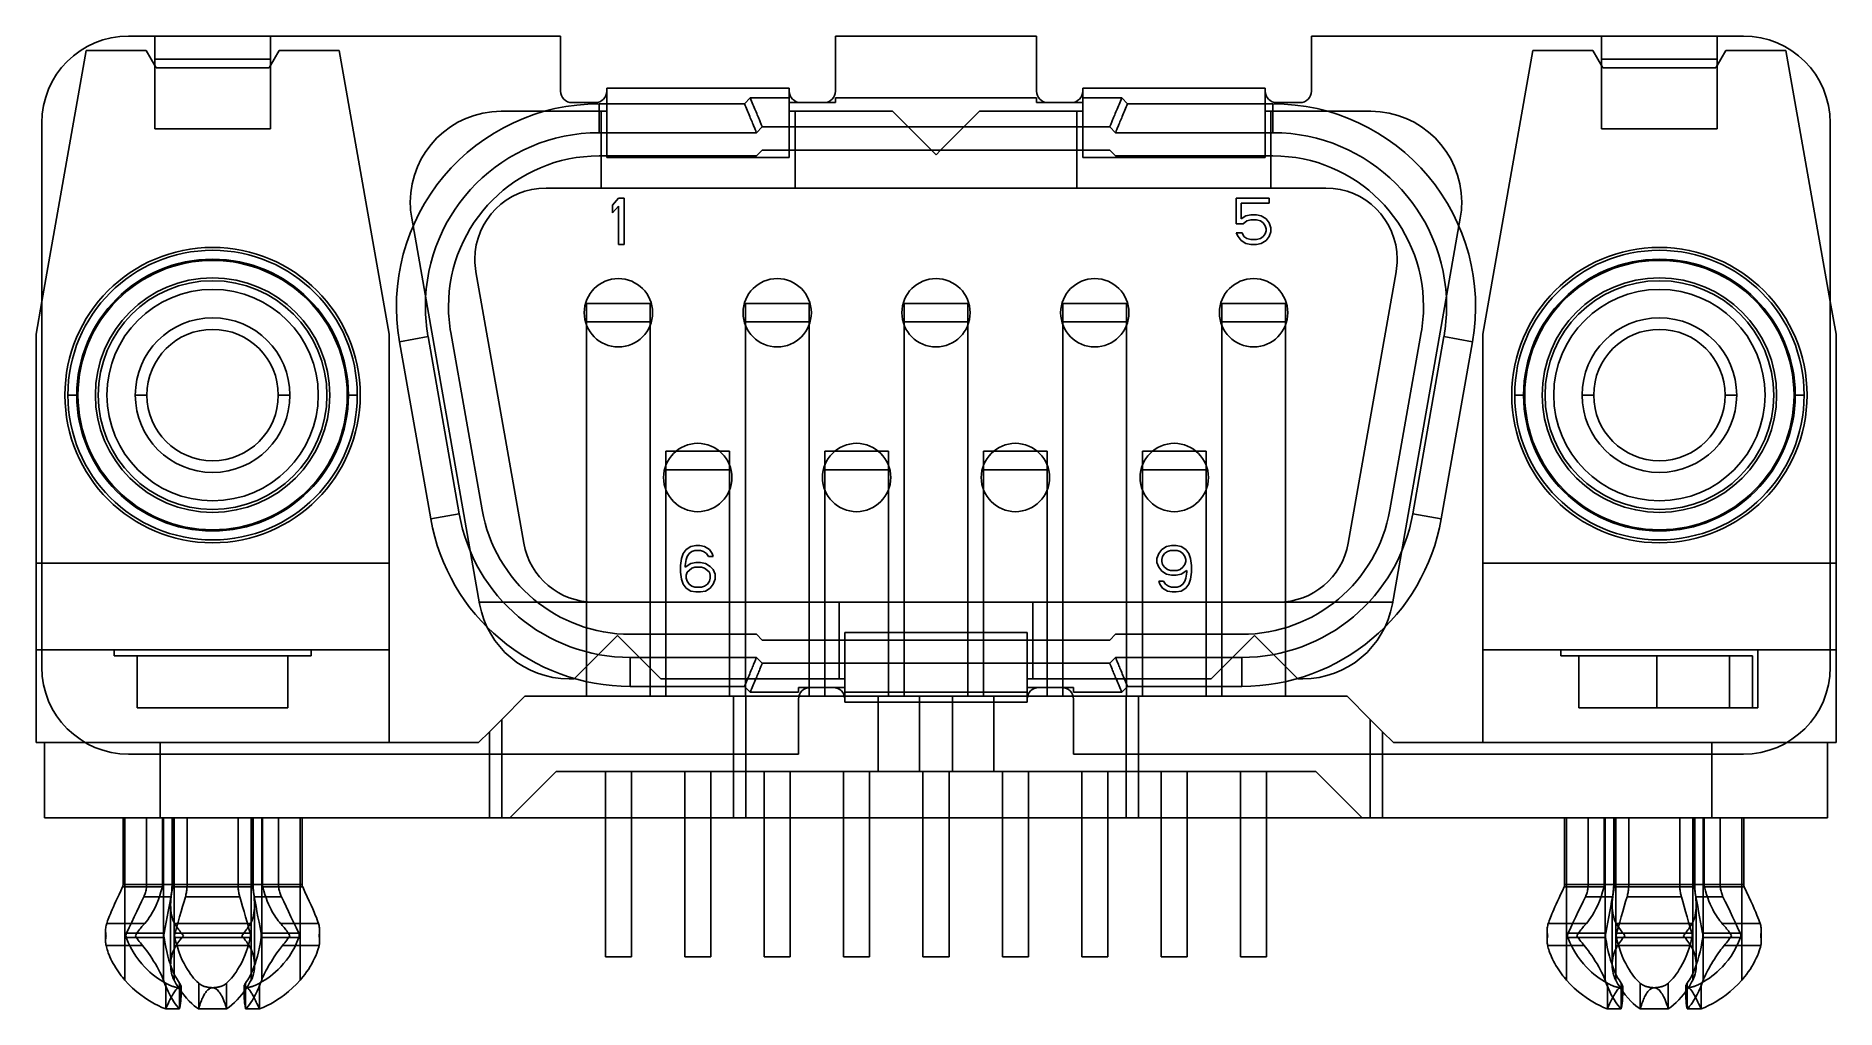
# Model space of a CAD drawing. Header units: millimetres. Extents: x -15.5 to 15.5, y -10.6 to 6.2.
import ezdxf

# ---------------------------------------------------------------- set-up
doc = ezdxf.new("R2010")
doc.units = ezdxf.units.MM
doc.layers.add('MAIN-1', color=7, linetype='Continuous')
doc.layers.add('MAIN-2', color=7, linetype='Continuous')

# ---------------------------------------------------------------- blocks, each defined once
blk = doc.blocks.new('D-Sub 1-338168-2 Front')
at = {"layer": 'MAIN-1'}
for p, q in [((6.01, 13.5), (-1.45, 13.5)), ((6.01, 12.55), (6.01, 13.5)), ((10.76, 13.5), (10.76, 12.55)), ((14.23, 13.5), (10.76, 13.5)), ((14.23, 12.55), (14.23, 13.5)), ((26.44, 13.5), (18.98, 13.5)), ((18.98, 13.5), (18.98, 12.55)), ((6.81, 12.6), (9.96, 12.6)), ((6.81, 12.6), (6.81, 12.55)), ((9.96, 12.6), (9.96, 12.55)), ((15.03, 12.6), (18.18, 12.6)), ((15.03, 12.6), (15.03, 12.55)), ((18.18, 12.6), (18.18, 12.55)), ((6.61, 12.35), (6.21, 12.35)), ((6.675, 12.33), (9.188, 12.33)), ((6.675, 11.83), (6.675, 12.33)), ((9.188, 12.33), (9.288, 12.43)), ((9.188, 12.33), (9.199, 12.302)), ((9.199, 12.302), (9.211, 12.275)), ((9.211, 12.275), (9.222, 12.247)), ((9.222, 12.247), (9.234, 12.22)), ((9.234, 12.22), (9.245, 12.193)), ((9.245, 12.193), (9.256, 12.166)), ((9.256, 12.166), (9.267, 12.139)), ((9.267, 12.139), (9.278, 12.113)), ((9.288, 12.43), (9.96, 12.43)), ((9.299, 12.402), (9.288, 12.43)), ((9.311, 12.375), (9.299, 12.402)), ((9.322, 12.347), (9.311, 12.375)), ((9.334, 12.32), (9.322, 12.347)), ((9.345, 12.293), (9.334, 12.32)), ((9.356, 12.266), (9.345, 12.293)), ((9.367, 12.239), (9.356, 12.266)), ((9.378, 12.213), (9.367, 12.239)), ((9.388, 12.188), (9.378, 12.213)), ((9.398, 12.164), (9.388, 12.188)), ((9.408, 12.14), (9.398, 12.164)), ((9.418, 12.117), (9.408, 12.14)), ((9.96, 12.35), (9.96, 12.43)), ((10.76, 12.35), (9.96, 12.35)), ((10.76, 12.43), (14.23, 12.43)), ((10.76, 12.43), (10.76, 12.35)), ((14.23, 12.35), (14.23, 12.43)), ((15.03, 12.35), (14.23, 12.35)), ((15.03, 12.43), (15.702, 12.43)), ((15.03, 12.43), (15.03, 12.35)), ((15.572, 12.117), (15.582, 12.14)), ((15.582, 12.14), (15.592, 12.164)), ((15.592, 12.164), (15.602, 12.188)), ((15.602, 12.188), (15.612, 12.213)), ((15.612, 12.213), (15.623, 12.239)), ((15.623, 12.239), (15.634, 12.266)), ((15.634, 12.266), (15.645, 12.293)), ((15.645, 12.293), (15.656, 12.32)), ((15.656, 12.32), (15.668, 12.347)), ((15.668, 12.347), (15.679, 12.375)), ((15.679, 12.375), (15.691, 12.402)), ((15.691, 12.402), (15.702, 12.43)), ((15.702, 12.43), (15.802, 12.33)), ((15.712, 12.113), (15.723, 12.139)), ((15.723, 12.139), (15.734, 12.166)), ((15.734, 12.166), (15.745, 12.193)), ((15.745, 12.193), (15.756, 12.22)), ((15.756, 12.22), (15.768, 12.247)), ((15.768, 12.247), (15.779, 12.275)), ((15.779, 12.275), (15.791, 12.302)), ((15.791, 12.302), (15.802, 12.33)), ((15.802, 12.33), (18.315, 12.33)), ((18.315, 11.83), (18.315, 12.33)), ((18.78, 12.35), (18.38, 12.35)), ((-2.95, 12), (-2.95, 2.6)), ((9.395, 11.83), (6.675, 11.83)), ((9.278, 12.113), (9.288, 12.088)), ((9.288, 12.088), (9.298, 12.064)), ((9.298, 12.064), (9.308, 12.04)), ((9.308, 12.04), (9.318, 12.017)), ((9.318, 12.017), (9.327, 11.995)), ((9.327, 11.995), (9.335, 11.974)), ((9.335, 11.974), (9.344, 11.954)), ((9.344, 11.954), (9.351, 11.935)), ((9.351, 11.935), (9.359, 11.918)), ((9.359, 11.918), (9.365, 11.902)), ((9.365, 11.902), (9.371, 11.887)), ((9.371, 11.887), (9.377, 11.874)), ((9.377, 11.874), (9.381, 11.863)), ((9.381, 11.863), (9.385, 11.853)), ((9.385, 11.853), (9.389, 11.845)), ((9.389, 11.845), (9.392, 11.838)), ((9.392, 11.838), (9.393, 11.834)), ((9.393, 11.834), (9.395, 11.831)), ((9.495, 11.93), (9.395, 11.83)), ((9.395, 11.831), (9.395, 11.83)), ((9.427, 12.095), (9.418, 12.117)), ((9.435, 12.074), (9.427, 12.095)), ((9.444, 12.054), (9.435, 12.074)), ((9.451, 12.035), (9.444, 12.054)), ((9.459, 12.018), (9.451, 12.035)), ((9.465, 12.002), (9.459, 12.018)), ((9.471, 11.987), (9.465, 12.002)), ((9.477, 11.974), (9.471, 11.987)), ((9.481, 11.963), (9.477, 11.974)), ((9.485, 11.953), (9.481, 11.963)), ((9.489, 11.945), (9.485, 11.953)), ((9.492, 11.938), (9.489, 11.945)), ((9.493, 11.934), (9.492, 11.938)), ((9.495, 11.931), (9.493, 11.934)), ((9.495, 11.93), (9.495, 11.931)), ((15.495, 11.93), (9.495, 11.93)), ((15.495, 11.931), (15.497, 11.934)), ((15.495, 11.93), (15.495, 11.931)), ((15.595, 11.83), (15.495, 11.93)), ((15.497, 11.934), (15.498, 11.938)), ((15.498, 11.938), (15.501, 11.945)), ((15.501, 11.945), (15.505, 11.953)), ((15.505, 11.953), (15.509, 11.963)), ((15.509, 11.963), (15.513, 11.974)), ((15.513, 11.974), (15.519, 11.987)), ((15.519, 11.987), (15.525, 12.002)), ((15.525, 12.002), (15.531, 12.018)), ((15.531, 12.018), (15.539, 12.035)), ((15.539, 12.035), (15.546, 12.054)), ((15.546, 12.054), (15.555, 12.074)), ((15.555, 12.074), (15.563, 12.095)), ((15.563, 12.095), (15.572, 12.117)), ((15.595, 11.831), (15.597, 11.834)), ((15.595, 11.83), (15.595, 11.831)), ((18.315, 11.83), (15.595, 11.83)), ((15.597, 11.834), (15.598, 11.838)), ((15.598, 11.838), (15.601, 11.845)), ((15.601, 11.845), (15.605, 11.853)), ((15.605, 11.853), (15.609, 11.863)), ((15.609, 11.863), (15.613, 11.874)), ((15.613, 11.874), (15.619, 11.887)), ((15.619, 11.887), (15.625, 11.902)), ((15.625, 11.902), (15.631, 11.918)), ((15.631, 11.918), (15.639, 11.935)), ((15.639, 11.935), (15.646, 11.954)), ((15.646, 11.954), (15.655, 11.974)), ((15.655, 11.974), (15.663, 11.995)), ((15.663, 11.995), (15.672, 12.017)), ((15.672, 12.017), (15.682, 12.04)), ((15.682, 12.04), (15.692, 12.064)), ((15.692, 12.064), (15.702, 12.088)), ((15.702, 12.088), (15.712, 12.113)), ((27.94, 2.6), (27.94, 12)), ((9.395, 11.43), (9.495, 11.53)), ((9.495, 11.53), (15.495, 11.53)), ((12.415, 11.53), (12.495, 11.45)), ((12.495, 11.45), (12.575, 11.53)), ((15.495, 11.53), (15.595, 11.43)), ((6.675, 11.43), (9.395, 11.43)), ((15.595, 11.43), (18.315, 11.43)), ((7.009, 10.7), (6.909, 10.581)), ((6.909, 10.581), (6.909, 10.445)), ((7.109, 10.7), (7.009, 10.7)), ((7.109, 9.9), (7.109, 10.7)), ((18.248, 10.7), (17.681, 10.7)), ((17.681, 10.7), (17.681, 10.257)), ((17.764, 10.343), (17.764, 10.615)), ((17.764, 10.615), (18.248, 10.615)), ((18.248, 10.615), (18.248, 10.7)), ((6.909, 10.445), (7.009, 10.564)), ((7.009, 10.564), (7.009, 9.9)), ((17.848, 10.394), (17.764, 10.343)), ((17.798, 10.257), (17.864, 10.309)), ((17.931, 10.411), (17.848, 10.394)), ((17.864, 10.309), (17.931, 10.326)), ((18.031, 10.411), (17.931, 10.411)), ((17.931, 10.326), (18.031, 10.326)), ((18.114, 10.394), (18.031, 10.411)), ((18.031, 10.326), (18.098, 10.309)), ((18.098, 10.309), (18.148, 10.274)), ((18.198, 10.343), (18.114, 10.394)), ((18.148, 10.274), (18.181, 10.223)), ((18.248, 10.274), (18.198, 10.343)), ((18.281, 10.189), (18.248, 10.274)), ((17.681, 10.257), (17.798, 10.257)), ((17.781, 10.104), (17.681, 10.104)), ((17.681, 10.104), (17.714, 10.036)), ((17.714, 10.036), (17.764, 9.968)), ((17.764, 9.968), (17.848, 9.917)), ((17.814, 10.036), (17.781, 10.104)), ((17.864, 10.002), (17.814, 10.036)), ((17.931, 9.985), (17.864, 10.002)), ((18.031, 9.985), (17.931, 9.985)), ((18.098, 10.002), (18.031, 9.985)), ((18.148, 10.036), (18.098, 10.002)), ((18.114, 9.917), (18.198, 9.968)), ((18.181, 10.087), (18.148, 10.036)), ((18.181, 10.223), (18.198, 10.172)), ((18.198, 10.138), (18.181, 10.087)), ((18.198, 10.172), (18.198, 10.138)), ((18.198, 9.968), (18.248, 10.036)), ((18.248, 10.036), (18.281, 10.121)), ((18.281, 10.121), (18.281, 10.189)), ((7.009, 9.9), (7.109, 9.9)), ((17.848, 9.917), (17.931, 9.9)), ((17.931, 9.9), (18.031, 9.9)), ((18.031, 9.9), (18.114, 9.917)), ((-2.95, 8.917), (-3.05, 8.35)), ((28.04, 8.35), (27.94, 8.917)), ((-3.05, 8.35), (-3.05, 4.4)), ((3.721, 8.309), (3.228, 8.222)), ((3.768, 5.162), (3.228, 8.222)), ((3.721, 8.309), (4.26, 5.249)), ((4.654, 5.319), (4.114, 8.379)), ((20.876, 8.379), (20.336, 5.319)), ((20.73, 5.249), (21.269, 8.309)), ((21.762, 8.222), (21.222, 5.162)), ((21.269, 8.309), (21.762, 8.222)), ((28.04, 4.4), (28.04, 8.35)), ((-1.135, 7.3), (-1.335, 7.3)), ((1.135, 7.3), (1.335, 7.3)), ((23.855, 7.3), (23.655, 7.3)), ((26.125, 7.3), (26.325, 7.3)), ((4.26, 5.249), (3.768, 5.162)), ((20.73, 5.249), (21.222, 5.162)), ((8.263, 4.683), (8.18, 4.632)), ((8.347, 4.7), (8.263, 4.683)), ((8.413, 4.7), (8.347, 4.7)), ((8.497, 4.683), (8.413, 4.7)), ((8.58, 4.632), (8.497, 4.683)), ((16.477, 4.683), (16.393, 4.632)), ((16.56, 4.7), (16.477, 4.683)), ((16.643, 4.7), (16.56, 4.7)), ((16.727, 4.683), (16.643, 4.7)), ((16.81, 4.632), (16.727, 4.683)), ((-2.95, 4.4), (-3.05, 4.4)), ((-3.05, 1.3), (-3.05, 4.4)), ((8.097, 4.479), (8.08, 4.36)), ((8.08, 4.36), (8.08, 4.24)), ((8.13, 4.564), (8.097, 4.479)), ((8.18, 4.632), (8.13, 4.564)), ((8.163, 4.36), (8.18, 4.462)), ((8.263, 4.394), (8.163, 4.326)), ((8.163, 4.326), (8.163, 4.36)), ((8.18, 4.462), (8.197, 4.513)), ((8.197, 4.513), (8.23, 4.564)), ((8.23, 4.564), (8.28, 4.598)), ((8.347, 4.411), (8.263, 4.394)), ((8.28, 4.598), (8.33, 4.615)), ((8.33, 4.615), (8.43, 4.615)), ((8.43, 4.411), (8.347, 4.411)), ((8.43, 4.615), (8.48, 4.598)), ((8.513, 4.394), (8.43, 4.411)), ((8.48, 4.598), (8.53, 4.564)), ((8.597, 4.343), (8.513, 4.394)), ((8.53, 4.564), (8.563, 4.513)), ((8.563, 4.513), (8.647, 4.513)), ((8.63, 4.564), (8.58, 4.632)), ((8.647, 4.513), (8.63, 4.564)), ((16.343, 4.564), (16.31, 4.479)), ((16.31, 4.479), (16.31, 4.411)), ((16.31, 4.411), (16.343, 4.326)), ((16.393, 4.632), (16.343, 4.564)), ((16.393, 4.462), (16.41, 4.513)), ((16.393, 4.428), (16.393, 4.462)), ((16.41, 4.377), (16.393, 4.428)), ((16.41, 4.513), (16.443, 4.564)), ((16.443, 4.326), (16.41, 4.377)), ((16.443, 4.564), (16.493, 4.598)), ((16.493, 4.598), (16.543, 4.615)), ((16.543, 4.615), (16.66, 4.615)), ((16.66, 4.615), (16.71, 4.598)), ((16.71, 4.598), (16.76, 4.564)), ((16.76, 4.564), (16.793, 4.513)), ((16.793, 4.377), (16.76, 4.326)), ((16.793, 4.513), (16.81, 4.462)), ((16.81, 4.428), (16.793, 4.377)), ((16.86, 4.564), (16.81, 4.632)), ((16.81, 4.462), (16.81, 4.428)), ((16.893, 4.479), (16.86, 4.564)), ((16.91, 4.36), (16.893, 4.479)), ((16.91, 4.24), (16.91, 4.36)), ((27.94, 4.4), (28.04, 4.4)), ((28.04, 4.4), (28.04, 1.3)), ((8.08, 4.24), (8.097, 4.121)), ((8.097, 4.121), (8.13, 4.036)), ((8.18, 4.189), (8.197, 4.24)), ((8.18, 4.138), (8.18, 4.189)), ((8.197, 4.087), (8.18, 4.138)), ((8.197, 4.24), (8.23, 4.274)), ((8.23, 4.036), (8.197, 4.087)), ((8.23, 4.274), (8.28, 4.309)), ((8.28, 4.309), (8.33, 4.326)), ((8.33, 4.326), (8.447, 4.326)), ((8.447, 4.326), (8.497, 4.309)), ((8.497, 4.309), (8.547, 4.274)), ((8.547, 4.274), (8.58, 4.24)), ((8.58, 4.087), (8.547, 4.036)), ((8.58, 4.24), (8.597, 4.189)), ((8.597, 4.138), (8.58, 4.087)), ((8.647, 4.291), (8.597, 4.343)), ((8.597, 4.189), (8.597, 4.138)), ((8.68, 4.206), (8.647, 4.291)), ((8.647, 4.036), (8.68, 4.121)), ((8.68, 4.121), (8.68, 4.206)), ((16.343, 4.326), (16.393, 4.257)), ((16.343, 4.087), (16.36, 4.036)), ((16.427, 4.087), (16.343, 4.087)), ((16.393, 4.257), (16.477, 4.206)), ((16.46, 4.036), (16.427, 4.087)), ((16.493, 4.291), (16.443, 4.326)), ((16.477, 4.206), (16.56, 4.189)), ((16.543, 4.274), (16.493, 4.291)), ((16.66, 4.274), (16.543, 4.274)), ((16.56, 4.189), (16.643, 4.189)), ((16.643, 4.189), (16.727, 4.206)), ((16.71, 4.291), (16.66, 4.274)), ((16.76, 4.326), (16.71, 4.291)), ((16.727, 4.206), (16.827, 4.274)), ((16.793, 4.087), (16.76, 4.036)), ((16.81, 4.138), (16.793, 4.087)), ((16.827, 4.24), (16.81, 4.138)), ((16.827, 4.274), (16.827, 4.24)), ((16.86, 4.036), (16.893, 4.121)), ((16.893, 4.121), (16.91, 4.24)), ((8.13, 4.036), (8.18, 3.968)), ((8.18, 3.968), (8.263, 3.917)), ((8.28, 4.002), (8.23, 4.036)), ((8.263, 3.917), (8.347, 3.9)), ((8.33, 3.985), (8.28, 4.002)), ((8.447, 3.985), (8.33, 3.985)), ((8.347, 3.9), (8.43, 3.9)), ((8.43, 3.9), (8.513, 3.917)), ((8.497, 4.002), (8.447, 3.985)), ((8.547, 4.036), (8.497, 4.002)), ((8.513, 3.917), (8.597, 3.968)), ((8.597, 3.968), (8.647, 4.036)), ((16.36, 4.036), (16.41, 3.968)), ((16.41, 3.968), (16.493, 3.917)), ((16.51, 4.002), (16.46, 4.036)), ((16.493, 3.917), (16.577, 3.9)), ((16.56, 3.985), (16.51, 4.002)), ((16.66, 3.985), (16.56, 3.985)), ((16.577, 3.9), (16.643, 3.9)), ((16.643, 3.9), (16.727, 3.917)), ((16.71, 4.002), (16.66, 3.985)), ((16.76, 4.036), (16.71, 4.002)), ((16.727, 3.917), (16.81, 3.968)), ((16.81, 3.968), (16.86, 4.036)), ((9.395, 3.17), (7.215, 3.17)), ((9.495, 3.07), (9.395, 3.17)), ((15.595, 3.17), (15.495, 3.07)), ((17.775, 3.17), (15.595, 3.17)), ((15.495, 3.07), (9.495, 3.07)), ((7.215, 2.77), (7.215, 2.27)), ((7.215, 2.77), (9.395, 2.77)), ((9.288, 2.512), (9.278, 2.487)), ((9.298, 2.536), (9.288, 2.512)), ((9.308, 2.56), (9.298, 2.536)), ((9.318, 2.583), (9.308, 2.56)), ((9.327, 2.605), (9.318, 2.583)), ((9.335, 2.626), (9.327, 2.605)), ((9.344, 2.646), (9.335, 2.626)), ((9.351, 2.665), (9.344, 2.646)), ((9.359, 2.682), (9.351, 2.665)), ((9.365, 2.698), (9.359, 2.682)), ((9.371, 2.713), (9.365, 2.698)), ((9.377, 2.726), (9.371, 2.713)), ((9.381, 2.737), (9.377, 2.726)), ((9.385, 2.747), (9.381, 2.737)), ((9.389, 2.755), (9.385, 2.747)), ((9.392, 2.762), (9.389, 2.755)), ((9.393, 2.766), (9.392, 2.762)), ((9.395, 2.769), (9.393, 2.766)), ((9.395, 2.77), (9.395, 2.769)), ((9.395, 2.77), (9.495, 2.67)), ((9.427, 2.505), (9.418, 2.483)), ((9.435, 2.526), (9.427, 2.505)), ((9.444, 2.546), (9.435, 2.526)), ((9.451, 2.565), (9.444, 2.546)), ((9.459, 2.582), (9.451, 2.565)), ((9.465, 2.598), (9.459, 2.582)), ((9.471, 2.613), (9.465, 2.598)), ((9.477, 2.626), (9.471, 2.613)), ((9.481, 2.637), (9.477, 2.626)), ((9.485, 2.647), (9.481, 2.637)), ((9.489, 2.655), (9.485, 2.647)), ((9.492, 2.662), (9.489, 2.655)), ((9.493, 2.666), (9.492, 2.662)), ((9.495, 2.669), (9.493, 2.666)), ((9.495, 2.67), (9.495, 2.669)), ((9.495, 2.67), (15.495, 2.67)), ((15.495, 2.67), (15.595, 2.77)), ((15.495, 2.67), (15.495, 2.669)), ((15.495, 2.669), (15.497, 2.666)), ((15.497, 2.666), (15.498, 2.662)), ((15.498, 2.662), (15.501, 2.655)), ((15.501, 2.655), (15.505, 2.647)), ((15.505, 2.647), (15.509, 2.637)), ((15.509, 2.637), (15.513, 2.626)), ((15.513, 2.626), (15.519, 2.613)), ((15.519, 2.613), (15.525, 2.598)), ((15.525, 2.598), (15.531, 2.582)), ((15.531, 2.582), (15.539, 2.565)), ((15.539, 2.565), (15.546, 2.546)), ((15.546, 2.546), (15.555, 2.526)), ((15.555, 2.526), (15.563, 2.505)), ((15.563, 2.505), (15.572, 2.483)), ((15.595, 2.77), (17.775, 2.77)), ((15.595, 2.769), (15.595, 2.77)), ((15.597, 2.766), (15.595, 2.769)), ((15.598, 2.762), (15.597, 2.766)), ((15.601, 2.755), (15.598, 2.762)), ((15.605, 2.747), (15.601, 2.755)), ((15.609, 2.737), (15.605, 2.747)), ((15.613, 2.726), (15.609, 2.737)), ((15.619, 2.713), (15.613, 2.726)), ((15.625, 2.698), (15.619, 2.713)), ((15.631, 2.682), (15.625, 2.698)), ((15.639, 2.665), (15.631, 2.682)), ((15.646, 2.646), (15.639, 2.665)), ((15.655, 2.626), (15.646, 2.646)), ((15.663, 2.605), (15.655, 2.626)), ((15.672, 2.583), (15.663, 2.605)), ((15.682, 2.56), (15.672, 2.583)), ((15.692, 2.536), (15.682, 2.56)), ((15.702, 2.512), (15.692, 2.536)), ((15.712, 2.487), (15.702, 2.512)), ((17.775, 2.77), (17.775, 2.27)), ((9.188, 2.27), (7.215, 2.27)), ((9.199, 2.298), (9.188, 2.27)), ((9.288, 2.17), (9.188, 2.27)), ((9.211, 2.325), (9.199, 2.298)), ((9.222, 2.353), (9.211, 2.325)), ((9.234, 2.38), (9.222, 2.353)), ((9.245, 2.407), (9.234, 2.38)), ((9.256, 2.434), (9.245, 2.407)), ((9.267, 2.461), (9.256, 2.434)), ((9.278, 2.487), (9.267, 2.461)), ((9.299, 2.198), (9.288, 2.17)), ((9.311, 2.225), (9.299, 2.198)), ((9.322, 2.253), (9.311, 2.225)), ((9.334, 2.28), (9.322, 2.253)), ((9.345, 2.307), (9.334, 2.28)), ((9.356, 2.334), (9.345, 2.307)), ((9.367, 2.361), (9.356, 2.334)), ((9.378, 2.387), (9.367, 2.361)), ((9.388, 2.412), (9.378, 2.387)), ((9.398, 2.436), (9.388, 2.412)), ((9.408, 2.46), (9.398, 2.436)), ((9.418, 2.483), (9.408, 2.46)), ((10.12, 2.25), (10.92, 2.25)), ((10.12, 2.17), (10.12, 2.25)), ((10.302, 2.249), (10.302, 2.1)), ((10.573, 2.25), (10.573, 2.1)), ((10.92, 2.25), (10.92, 2.17)), ((14.07, 2.25), (14.87, 2.25)), ((14.07, 2.25), (14.07, 2.17)), ((14.417, 2.25), (14.417, 2.1)), ((14.688, 2.249), (14.688, 2.1)), ((14.87, 2.25), (14.87, 2.17)), ((15.572, 2.483), (15.582, 2.46)), ((15.582, 2.46), (15.592, 2.436)), ((15.592, 2.436), (15.602, 2.412)), ((15.602, 2.412), (15.612, 2.387)), ((15.612, 2.387), (15.623, 2.361)), ((15.623, 2.361), (15.634, 2.334)), ((15.634, 2.334), (15.645, 2.307)), ((15.645, 2.307), (15.656, 2.28)), ((15.656, 2.28), (15.668, 2.253)), ((15.668, 2.253), (15.679, 2.225)), ((15.679, 2.225), (15.691, 2.198)), ((15.691, 2.198), (15.702, 2.17)), ((15.802, 2.27), (15.702, 2.17)), ((15.723, 2.461), (15.712, 2.487)), ((15.734, 2.434), (15.723, 2.461)), ((15.745, 2.407), (15.734, 2.434)), ((15.756, 2.38), (15.745, 2.407)), ((15.768, 2.353), (15.756, 2.38)), ((15.779, 2.325), (15.768, 2.353)), ((15.791, 2.298), (15.779, 2.325)), ((15.802, 2.27), (15.791, 2.298)), ((17.775, 2.27), (15.802, 2.27)), ((10.12, 2.17), (9.288, 2.17)), ((10.12, 1.1), (10.12, 2.05)), ((10.126, 2.1), (10.914, 2.1)), ((14.07, 2.17), (10.92, 2.17)), ((10.92, 2.05), (10.92, 2)), ((10.92, 2), (14.07, 2)), ((14.07, 2.05), (14.07, 2)), ((14.076, 2.1), (14.864, 2.1)), ((15.702, 2.17), (14.87, 2.17)), ((14.87, 2.05), (14.87, 1.1)), ((-2.904, 1.3), (-3.05, 1.3)), ((-2.905, 1.3), (-2.905, 0)), ((-2.198, 1.3), (-2.904, 1.3)), ((27.894, 1.3), (27.188, 1.3)), ((27.894, 1.3), (28.04, 1.3)), ((27.895, 1.3), (27.895, 0)), ((-1.45, 1.1), (10.12, 1.1)), ((-0.905, 1.1), (-0.905, 0)), ((4.781, 0), (4.781, 1.1)), ((4.995, 0), (4.995, 1.1)), ((8.995, 0), (8.995, 1.1)), ((9.209, 1.1), (9.209, 0)), ((14.87, 1.1), (26.44, 1.1)), ((15.781, 0), (15.781, 1.1)), ((15.995, 0), (15.995, 1.1)), ((19.995, 0), (19.995, 1.1)), ((20.209, 1.1), (20.209, 0)), ((25.895, 1.1), (25.895, 0)), ((-0.905, 0), (-2.905, 0)), ((-1.547, 0), (-1.547, -1.15)), ((4.781, 0), (-0.905, 0)), ((-0.863, 0), (-0.863, -1.15)), ((-0.848, 0), (-0.848, -2.803)), ((-0.7, 0), (-0.7, -1.15)), ((-0.684, 0), (-0.684, -1.15)), ((-0.665, 0), (-0.665, -2.689)), ((-0.44, 0), (-0.44, -1.15)), ((0.44, 0), (0.44, -1.15)), ((0.665, 0), (0.665, -2.689)), ((0.684, 0), (0.684, -1.15)), ((0.7, 0), (0.7, -1.15)), ((0.848, 0), (0.848, -2.803)), ((0.863, 0), (0.863, -1.15)), ((1.547, 0), (1.547, -1.15)), ((4.995, 0), (4.781, 0)), ((8.995, 0), (4.995, 0)), ((6.784, 0), (6.784, -2.4)), ((7.234, 0), (7.234, -2.4)), ((8.155, 0), (8.155, -2.4)), ((8.605, 0), (8.605, -2.4)), ((9.209, 0), (8.995, 0)), ((15.781, 0), (9.209, 0)), ((9.527, 0), (9.527, -2.4)), ((9.977, 0), (9.977, -2.4)), ((10.898, 0), (10.898, -2.4)), ((11.348, 0), (11.348, -2.4)), ((12.27, 0), (12.27, -2.4)), ((12.72, 0), (12.72, -2.4)), ((13.642, 0), (13.642, -2.4)), ((14.092, 0), (14.092, -2.4)), ((15.013, 0), (15.013, -2.4)), ((15.463, 0), (15.463, -2.4)), ((15.995, 0), (15.781, 0)), ((19.995, 0), (15.995, 0)), ((16.385, 0), (16.385, -2.4)), ((16.835, 0), (16.835, -2.4)), ((17.756, 0), (17.756, -2.4)), ((18.206, 0), (18.206, -2.4)), ((20.209, 0), (19.995, 0)), ((25.895, 0), (20.209, 0)), ((23.353, 0), (23.353, -1.15)), ((24.037, 0), (24.037, -1.15)), ((24.052, 0), (24.052, -2.803)), ((24.2, 0), (24.2, -1.15)), ((24.216, 0), (24.216, -1.15)), ((24.235, 0), (24.235, -2.689)), ((24.46, 0), (24.46, -1.15)), ((25.34, 0), (25.34, -1.15)), ((25.565, 0), (25.565, -2.689)), ((25.584, 0), (25.584, -1.15)), ((25.6, 0), (25.6, -1.15)), ((25.748, 0), (25.748, -2.803)), ((25.763, 0), (25.763, -1.15)), ((27.895, 0), (25.895, 0)), ((26.447, 0), (26.447, -1.15)), ((-1.586, -1.258), (-1.556, -1.192)), ((-1.554, -1.189), (-1.556, -1.192)), ((-0.867, -1.192), (-1.556, -1.192)), ((-1.553, -1.185), (-1.554, -1.189)), ((-1.552, -1.181), (-1.553, -1.185)), ((-1.55, -1.177), (-1.552, -1.181)), ((-1.549, -1.174), (-1.55, -1.177)), ((-1.548, -1.166), (-1.549, -1.17)), ((-1.549, -1.17), (-1.549, -1.174)), ((-1.547, -1.162), (-1.548, -1.166)), ((-1.547, -1.15), (-1.547, -1.154)), ((-0.863, -1.15), (-1.547, -1.15)), ((-1.547, -1.154), (-1.547, -1.158)), ((-1.547, -1.158), (-1.547, -1.162)), ((-0.867, -1.192), (-0.891, -1.279)), ((-0.867, -1.189), (-0.866, -1.185)), ((-0.867, -1.192), (-0.867, -1.189)), ((-0.866, -1.185), (-0.865, -1.181)), ((-0.865, -1.177), (-0.864, -1.174)), ((-0.865, -1.181), (-0.865, -1.177)), ((-0.864, -1.17), (-0.863, -1.166)), ((-0.864, -1.174), (-0.864, -1.17)), ((-0.863, -1.154), (-0.863, -1.15)), ((-0.863, -1.158), (-0.863, -1.154)), ((-0.863, -1.162), (-0.863, -1.158)), ((-0.863, -1.166), (-0.863, -1.162)), ((-0.702, -1.229), (-0.704, -1.248)), ((-0.701, -1.209), (-0.702, -1.229)), ((-0.7, -1.17), (-0.701, -1.189)), ((-0.701, -1.189), (-0.701, -1.209)), ((-0.7, -1.15), (-0.7, -1.17)), ((-0.689, -1.192), (-0.7, -1.249)), ((-0.689, -1.192), (-0.688, -1.189)), ((-0.688, -1.189), (-0.687, -1.185)), ((-0.687, -1.185), (-0.686, -1.181)), ((-0.686, -1.177), (-0.685, -1.174)), ((-0.686, -1.181), (-0.686, -1.177)), ((-0.685, -1.166), (-0.684, -1.162)), ((-0.685, -1.17), (-0.685, -1.166)), ((-0.685, -1.174), (-0.685, -1.17)), ((-0.684, -1.154), (-0.684, -1.15)), ((-0.684, -1.158), (-0.684, -1.154)), ((-0.684, -1.162), (-0.684, -1.158)), ((-0.444, -1.229), (-0.446, -1.248)), ((-0.442, -1.209), (-0.444, -1.229)), ((-0.441, -1.189), (-0.442, -1.209)), ((-0.44, -1.17), (-0.441, -1.189)), ((0.44, -1.15), (-0.44, -1.15)), ((-0.44, -1.15), (-0.44, -1.17)), ((0.44, -1.17), (0.44, -1.15)), ((0.441, -1.189), (0.44, -1.17)), ((0.442, -1.209), (0.441, -1.189)), ((0.444, -1.229), (0.442, -1.209)), ((0.446, -1.248), (0.444, -1.229)), ((0.684, -1.15), (0.684, -1.154)), ((0.684, -1.154), (0.684, -1.158)), ((0.684, -1.158), (0.684, -1.162)), ((0.684, -1.162), (0.685, -1.166)), ((0.685, -1.166), (0.685, -1.17)), ((0.685, -1.17), (0.685, -1.174)), ((0.685, -1.174), (0.686, -1.177)), ((0.686, -1.177), (0.686, -1.181)), ((0.686, -1.181), (0.687, -1.185)), ((0.687, -1.185), (0.688, -1.189)), ((0.688, -1.189), (0.689, -1.192)), ((0.7, -1.25), (0.689, -1.192)), ((0.7, -1.17), (0.7, -1.15)), ((0.701, -1.189), (0.7, -1.17)), ((0.701, -1.209), (0.701, -1.189)), ((0.702, -1.229), (0.701, -1.209)), ((0.704, -1.248), (0.702, -1.229)), ((1.547, -1.15), (0.863, -1.15)), ((0.863, -1.15), (0.863, -1.154)), ((0.863, -1.154), (0.863, -1.158)), ((0.863, -1.158), (0.863, -1.162)), ((0.863, -1.162), (0.863, -1.166)), ((0.863, -1.166), (0.864, -1.17)), ((0.864, -1.17), (0.864, -1.174)), ((0.864, -1.174), (0.865, -1.177)), ((0.865, -1.177), (0.865, -1.181)), ((0.865, -1.181), (0.866, -1.185)), ((0.866, -1.185), (0.867, -1.189)), ((0.867, -1.189), (0.867, -1.192)), ((0.885, -1.258), (0.867, -1.192)), ((1.556, -1.192), (0.867, -1.192)), ((1.547, -1.154), (1.547, -1.15)), ((1.547, -1.158), (1.547, -1.154)), ((1.547, -1.162), (1.547, -1.158)), ((1.548, -1.166), (1.547, -1.162)), ((1.549, -1.17), (1.548, -1.166)), ((1.549, -1.174), (1.549, -1.17)), ((1.55, -1.177), (1.549, -1.174)), ((1.552, -1.181), (1.55, -1.177)), ((1.553, -1.185), (1.552, -1.181)), ((1.554, -1.189), (1.553, -1.185)), ((1.556, -1.192), (1.554, -1.189)), ((1.556, -1.192), (1.596, -1.279)), ((23.314, -1.258), (23.344, -1.192)), ((23.346, -1.189), (23.344, -1.192)), ((24.033, -1.192), (23.344, -1.192)), ((23.347, -1.185), (23.346, -1.189)), ((23.348, -1.181), (23.347, -1.185)), ((23.35, -1.177), (23.348, -1.181)), ((23.351, -1.174), (23.35, -1.177)), ((23.352, -1.166), (23.351, -1.17)), ((23.351, -1.17), (23.351, -1.174)), ((23.353, -1.162), (23.352, -1.166)), ((23.353, -1.15), (23.353, -1.154)), ((24.037, -1.15), (23.353, -1.15)), ((23.353, -1.154), (23.353, -1.158)), ((23.353, -1.158), (23.353, -1.162)), ((24.033, -1.192), (24.009, -1.279)), ((24.033, -1.189), (24.034, -1.185)), ((24.033, -1.192), (24.033, -1.189)), ((24.034, -1.185), (24.035, -1.181)), ((24.035, -1.177), (24.036, -1.174)), ((24.035, -1.181), (24.035, -1.177)), ((24.036, -1.17), (24.037, -1.166)), ((24.036, -1.174), (24.036, -1.17)), ((24.037, -1.154), (24.037, -1.15)), ((24.037, -1.158), (24.037, -1.154)), ((24.037, -1.162), (24.037, -1.158)), ((24.037, -1.166), (24.037, -1.162)), ((24.198, -1.229), (24.196, -1.248)), ((24.199, -1.209), (24.198, -1.229)), ((24.2, -1.17), (24.199, -1.189)), ((24.199, -1.189), (24.199, -1.209)), ((24.2, -1.15), (24.2, -1.17)), ((24.211, -1.192), (24.2, -1.249)), ((24.211, -1.192), (24.212, -1.189)), ((24.212, -1.189), (24.213, -1.185)), ((24.213, -1.185), (24.214, -1.181)), ((24.214, -1.177), (24.215, -1.174)), ((24.214, -1.181), (24.214, -1.177)), ((24.215, -1.166), (24.216, -1.162)), ((24.215, -1.17), (24.215, -1.166)), ((24.215, -1.174), (24.215, -1.17)), ((24.216, -1.154), (24.216, -1.15)), ((24.216, -1.158), (24.216, -1.154)), ((24.216, -1.162), (24.216, -1.158)), ((24.456, -1.229), (24.454, -1.248)), ((24.458, -1.209), (24.456, -1.229)), ((24.459, -1.189), (24.458, -1.209)), ((24.46, -1.17), (24.459, -1.189)), ((25.34, -1.15), (24.46, -1.15)), ((24.46, -1.15), (24.46, -1.17)), ((25.34, -1.17), (25.34, -1.15)), ((25.341, -1.189), (25.34, -1.17)), ((25.342, -1.209), (25.341, -1.189)), ((25.344, -1.229), (25.342, -1.209)), ((25.346, -1.248), (25.344, -1.229)), ((25.584, -1.15), (25.584, -1.154)), ((25.584, -1.154), (25.584, -1.158)), ((25.584, -1.158), (25.584, -1.162)), ((25.584, -1.162), (25.585, -1.166)), ((25.585, -1.166), (25.585, -1.17)), ((25.585, -1.17), (25.585, -1.174)), ((25.585, -1.174), (25.586, -1.177)), ((25.586, -1.177), (25.586, -1.181)), ((25.586, -1.181), (25.587, -1.185)), ((25.587, -1.185), (25.588, -1.189)), ((25.588, -1.189), (25.589, -1.192)), ((25.6, -1.25), (25.589, -1.192)), ((25.6, -1.17), (25.6, -1.15)), ((25.601, -1.189), (25.6, -1.17)), ((25.601, -1.209), (25.601, -1.189)), ((25.602, -1.229), (25.601, -1.209)), ((25.604, -1.248), (25.602, -1.229)), ((26.447, -1.15), (25.763, -1.15)), ((25.763, -1.15), (25.763, -1.154)), ((25.763, -1.154), (25.763, -1.158)), ((25.763, -1.158), (25.763, -1.162)), ((25.763, -1.162), (25.763, -1.166)), ((25.763, -1.166), (25.764, -1.17)), ((25.764, -1.17), (25.764, -1.174)), ((25.764, -1.174), (25.765, -1.177)), ((25.765, -1.177), (25.765, -1.181)), ((25.765, -1.181), (25.766, -1.185)), ((25.766, -1.185), (25.767, -1.189)), ((25.767, -1.189), (25.767, -1.192)), ((25.785, -1.258), (25.767, -1.192)), ((26.456, -1.192), (25.767, -1.192)), ((26.447, -1.154), (26.447, -1.15)), ((26.447, -1.158), (26.447, -1.154)), ((26.447, -1.162), (26.447, -1.158)), ((26.448, -1.166), (26.447, -1.162)), ((26.449, -1.17), (26.448, -1.166)), ((26.449, -1.174), (26.449, -1.17)), ((26.45, -1.177), (26.449, -1.174)), ((26.452, -1.181), (26.45, -1.177)), ((26.453, -1.185), (26.452, -1.181)), ((26.454, -1.189), (26.453, -1.185)), ((26.456, -1.192), (26.454, -1.189)), ((26.456, -1.192), (26.496, -1.279)), ((-1.733, -1.582), (-1.714, -1.538)), ((-1.714, -1.538), (-1.692, -1.489)), ((-1.692, -1.489), (-1.669, -1.437)), ((-1.669, -1.437), (-1.643, -1.381)), ((-1.643, -1.381), (-1.616, -1.321)), ((-1.616, -1.321), (-1.586, -1.258)), ((-0.976, -1.51), (-1.006, -1.573)), ((-0.946, -1.44), (-0.976, -1.51)), ((-0.918, -1.363), (-0.946, -1.44)), ((-0.891, -1.279), (-0.918, -1.363)), ((-0.768, -1.619), (-0.751, -1.531)), ((-0.751, -1.531), (-0.735, -1.445)), ((-0.735, -1.445), (-0.719, -1.361)), ((-0.724, -1.458), (-0.725, -1.503)), ((-0.725, -1.503), (-0.725, -2.543)), ((-0.721, -1.41), (-0.724, -1.458)), ((-0.717, -1.359), (-0.721, -1.41)), ((-0.716, -1.343), (-0.719, -1.361)), ((-0.709, -1.305), (-0.717, -1.359)), ((-0.713, -1.325), (-0.716, -1.343)), ((-0.71, -1.306), (-0.713, -1.325)), ((-0.708, -1.287), (-0.71, -1.306)), ((-0.7, -1.249), (-0.709, -1.305)), ((-0.706, -1.268), (-0.708, -1.287)), ((-0.704, -1.248), (-0.706, -1.268)), ((-0.543, -1.619), (-0.518, -1.531)), ((-0.518, -1.531), (-0.493, -1.445)), ((-0.493, -1.445), (-0.469, -1.361)), ((-0.464, -1.343), (-0.469, -1.361)), ((0.469, -1.361), (-0.469, -1.361)), ((-0.46, -1.325), (-0.464, -1.343)), ((-0.456, -1.306), (-0.46, -1.325)), ((-0.452, -1.287), (-0.456, -1.306)), ((-0.449, -1.268), (-0.452, -1.287)), ((-0.446, -1.248), (-0.449, -1.268)), ((0.449, -1.268), (0.446, -1.248)), ((0.452, -1.287), (0.449, -1.268)), ((0.456, -1.306), (0.452, -1.287)), ((0.46, -1.325), (0.456, -1.306)), ((0.464, -1.343), (0.46, -1.325)), ((0.469, -1.361), (0.464, -1.343)), ((0.469, -1.361), (0.493, -1.445)), ((0.493, -1.445), (0.518, -1.531)), ((0.518, -1.531), (0.543, -1.619)), ((0.71, -1.306), (0.7, -1.25)), ((0.706, -1.268), (0.704, -1.248)), ((0.708, -1.287), (0.706, -1.268)), ((0.71, -1.306), (0.708, -1.287)), ((0.713, -1.325), (0.71, -1.306)), ((0.717, -1.36), (0.71, -1.306)), ((0.716, -1.343), (0.713, -1.325)), ((0.719, -1.361), (0.716, -1.343)), ((0.721, -1.411), (0.717, -1.36)), ((0.719, -1.361), (0.735, -1.445)), ((0.724, -1.459), (0.721, -1.411)), ((0.725, -1.503), (0.724, -1.459)), ((0.725, -2.543), (0.725, -1.503)), ((0.735, -1.445), (0.751, -1.531)), ((0.751, -1.531), (0.767, -1.619)), ((0.904, -1.321), (0.885, -1.258)), ((0.924, -1.381), (0.904, -1.321)), ((0.945, -1.437), (0.924, -1.381)), ((0.967, -1.489), (0.945, -1.437)), ((0.989, -1.538), (0.967, -1.489)), ((1.011, -1.582), (0.989, -1.538)), ((1.596, -1.279), (1.635, -1.363)), ((1.635, -1.363), (1.67, -1.44)), ((1.67, -1.44), (1.701, -1.51)), ((1.701, -1.51), (1.729, -1.573)), ((23.167, -1.582), (23.186, -1.538)), ((23.186, -1.538), (23.208, -1.489)), ((23.208, -1.489), (23.231, -1.437)), ((23.231, -1.437), (23.257, -1.381)), ((23.257, -1.381), (23.284, -1.321)), ((23.284, -1.321), (23.314, -1.258)), ((23.924, -1.51), (23.894, -1.573)), ((23.954, -1.44), (23.924, -1.51)), ((23.982, -1.363), (23.954, -1.44)), ((24.009, -1.279), (23.982, -1.363)), ((24.132, -1.619), (24.149, -1.531)), ((24.149, -1.531), (24.165, -1.445)), ((24.165, -1.445), (24.181, -1.361)), ((24.176, -1.458), (24.175, -1.503)), ((24.175, -1.503), (24.175, -2.543)), ((24.179, -1.41), (24.176, -1.458)), ((24.183, -1.359), (24.179, -1.41)), ((24.184, -1.343), (24.181, -1.361)), ((24.191, -1.305), (24.183, -1.359)), ((24.187, -1.325), (24.184, -1.343)), ((24.19, -1.306), (24.187, -1.325)), ((24.192, -1.287), (24.19, -1.306)), ((24.2, -1.249), (24.191, -1.305)), ((24.194, -1.268), (24.192, -1.287)), ((24.196, -1.248), (24.194, -1.268)), ((24.357, -1.619), (24.382, -1.531)), ((24.382, -1.531), (24.407, -1.445)), ((24.407, -1.445), (24.431, -1.361)), ((24.436, -1.343), (24.431, -1.361)), ((25.369, -1.361), (24.431, -1.361)), ((24.44, -1.325), (24.436, -1.343)), ((24.444, -1.306), (24.44, -1.325)), ((24.448, -1.287), (24.444, -1.306)), ((24.451, -1.268), (24.448, -1.287)), ((24.454, -1.248), (24.451, -1.268)), ((25.349, -1.268), (25.346, -1.248)), ((25.352, -1.287), (25.349, -1.268)), ((25.356, -1.306), (25.352, -1.287)), ((25.36, -1.325), (25.356, -1.306)), ((25.364, -1.343), (25.36, -1.325)), ((25.369, -1.361), (25.364, -1.343)), ((25.369, -1.361), (25.393, -1.445)), ((25.393, -1.445), (25.418, -1.531)), ((25.418, -1.531), (25.443, -1.619)), ((25.61, -1.306), (25.6, -1.25)), ((25.606, -1.268), (25.604, -1.248)), ((25.608, -1.287), (25.606, -1.268)), ((25.61, -1.306), (25.608, -1.287)), ((25.613, -1.325), (25.61, -1.306)), ((25.617, -1.36), (25.61, -1.306)), ((25.616, -1.343), (25.613, -1.325)), ((25.619, -1.361), (25.616, -1.343)), ((25.621, -1.411), (25.617, -1.36)), ((25.619, -1.361), (25.635, -1.445)), ((25.624, -1.459), (25.621, -1.411)), ((25.625, -1.503), (25.624, -1.459)), ((25.625, -2.543), (25.625, -1.503)), ((25.635, -1.445), (25.651, -1.531)), ((25.651, -1.531), (25.667, -1.619)), ((25.804, -1.321), (25.785, -1.258)), ((25.824, -1.381), (25.804, -1.321)), ((25.845, -1.437), (25.824, -1.381)), ((25.867, -1.489), (25.845, -1.437)), ((25.889, -1.538), (25.867, -1.489)), ((25.911, -1.582), (25.889, -1.538)), ((26.496, -1.279), (26.535, -1.363)), ((26.535, -1.363), (26.57, -1.44)), ((26.57, -1.44), (26.601, -1.51)), ((26.601, -1.51), (26.629, -1.573)), ((-1.84, -1.861), (-1.843, -1.881)), ((-1.835, -1.841), (-1.84, -1.861)), ((-1.829, -1.822), (-1.835, -1.841)), ((-1.829, -1.822), (-1.822, -1.802)), ((-1.172, -1.822), (-1.829, -1.822)), ((-1.822, -1.802), (-1.814, -1.778)), ((-1.814, -1.778), (-1.803, -1.751)), ((-1.803, -1.751), (-1.792, -1.723)), ((-1.792, -1.723), (-1.78, -1.693)), ((-1.78, -1.693), (-1.766, -1.659)), ((-1.766, -1.659), (-1.75, -1.622)), ((-1.75, -1.622), (-1.733, -1.582)), ((-1.22, -1.876), (-1.204, -1.858)), ((-1.204, -1.858), (-1.188, -1.84)), ((-1.188, -1.84), (-1.172, -1.822)), ((-1.148, -1.795), (-1.172, -1.822)), ((-1.121, -1.76), (-1.148, -1.795)), ((-1.093, -1.721), (-1.121, -1.76)), ((-1.065, -1.678), (-1.093, -1.721)), ((-1.035, -1.627), (-1.065, -1.678)), ((-1.006, -1.573), (-1.035, -1.627)), ((-0.819, -1.895), (-0.802, -1.801)), ((-0.802, -1.801), (-0.784, -1.709)), ((-0.784, -1.709), (-0.768, -1.619)), ((-0.622, -1.895), (-0.595, -1.801)), ((-0.595, -1.801), (-0.569, -1.709)), ((-0.569, -1.709), (-0.543, -1.619)), ((0.543, -1.619), (0.569, -1.709)), ((0.569, -1.709), (0.595, -1.801)), ((0.595, -1.801), (0.622, -1.895)), ((0.767, -1.619), (0.784, -1.709)), ((0.784, -1.709), (0.802, -1.801)), ((0.802, -1.801), (0.819, -1.895)), ((1.032, -1.622), (1.011, -1.582)), ((1.053, -1.659), (1.032, -1.622)), ((1.074, -1.693), (1.053, -1.659)), ((1.094, -1.723), (1.074, -1.693)), ((1.114, -1.751), (1.094, -1.723)), ((1.135, -1.778), (1.114, -1.751)), ((1.154, -1.802), (1.135, -1.778)), ((1.172, -1.822), (1.154, -1.802)), ((1.172, -1.822), (1.188, -1.84)), ((1.829, -1.822), (1.172, -1.822)), ((1.188, -1.84), (1.204, -1.858)), ((1.204, -1.858), (1.22, -1.876)), ((1.729, -1.573), (1.753, -1.627)), ((1.753, -1.627), (1.774, -1.678)), ((1.774, -1.678), (1.792, -1.721)), ((1.792, -1.721), (1.807, -1.76)), ((1.807, -1.76), (1.82, -1.795)), ((1.82, -1.795), (1.829, -1.822)), ((1.835, -1.841), (1.829, -1.822)), ((1.84, -1.861), (1.835, -1.841)), ((1.843, -1.881), (1.84, -1.861)), ((23.06, -1.861), (23.057, -1.881)), ((23.065, -1.841), (23.06, -1.861)), ((23.071, -1.822), (23.065, -1.841)), ((23.071, -1.822), (23.078, -1.802)), ((23.728, -1.822), (23.071, -1.822)), ((23.078, -1.802), (23.086, -1.778)), ((23.086, -1.778), (23.097, -1.751)), ((23.097, -1.751), (23.108, -1.723)), ((23.108, -1.723), (23.12, -1.693)), ((23.12, -1.693), (23.134, -1.659)), ((23.134, -1.659), (23.15, -1.622)), ((23.15, -1.622), (23.167, -1.582)), ((23.68, -1.876), (23.696, -1.858)), ((23.696, -1.858), (23.712, -1.84)), ((23.712, -1.84), (23.728, -1.822)), ((23.752, -1.795), (23.728, -1.822)), ((23.779, -1.76), (23.752, -1.795)), ((23.807, -1.721), (23.779, -1.76)), ((23.835, -1.678), (23.807, -1.721)), ((23.865, -1.627), (23.835, -1.678)), ((23.894, -1.573), (23.865, -1.627)), ((24.081, -1.895), (24.098, -1.801)), ((24.098, -1.801), (24.116, -1.709)), ((24.116, -1.709), (24.132, -1.619)), ((24.278, -1.895), (24.305, -1.801)), ((24.305, -1.801), (24.331, -1.709)), ((24.331, -1.709), (24.357, -1.619)), ((25.443, -1.619), (25.469, -1.709)), ((25.469, -1.709), (25.495, -1.801)), ((25.495, -1.801), (25.522, -1.895)), ((25.667, -1.619), (25.684, -1.709)), ((25.684, -1.709), (25.702, -1.801)), ((25.702, -1.801), (25.719, -1.895)), ((25.932, -1.622), (25.911, -1.582)), ((25.953, -1.659), (25.932, -1.622)), ((25.974, -1.693), (25.953, -1.659)), ((25.994, -1.723), (25.974, -1.693)), ((26.014, -1.751), (25.994, -1.723)), ((26.035, -1.778), (26.014, -1.751)), ((26.054, -1.802), (26.035, -1.778)), ((26.072, -1.822), (26.054, -1.802)), ((26.072, -1.822), (26.088, -1.84)), ((26.729, -1.822), (26.072, -1.822)), ((26.088, -1.84), (26.104, -1.858)), ((26.104, -1.858), (26.12, -1.876)), ((26.629, -1.573), (26.653, -1.627)), ((26.653, -1.627), (26.674, -1.678)), ((26.674, -1.678), (26.692, -1.721)), ((26.692, -1.721), (26.707, -1.76)), ((26.707, -1.76), (26.72, -1.795)), ((26.72, -1.795), (26.729, -1.822)), ((26.735, -1.841), (26.729, -1.822)), ((26.74, -1.861), (26.735, -1.841)), ((26.743, -1.881), (26.74, -1.861)), ((-1.846, -1.901), (-1.848, -1.922)), ((-1.848, -1.922), (-1.848, -1.944)), ((-1.848, -1.944), (-1.848, -2.124)), ((-1.848, -1.944), (-1.848, -1.958)), ((-1.848, -1.958), (-1.847, -1.973)), ((-1.847, -2.094), (-1.848, -2.109)), ((-1.848, -2.109), (-1.848, -2.124)), ((-1.848, -2.124), (-1.848, -2.138)), ((-1.848, -2.138), (-1.847, -2.151)), ((-1.847, -1.973), (-1.846, -1.988)), ((-1.846, -2.079), (-1.847, -2.094)), ((-1.847, -2.151), (-1.846, -2.165)), ((-1.843, -1.881), (-1.846, -1.901)), ((-1.846, -1.988), (-1.844, -2.003)), ((-1.844, -2.064), (-1.846, -2.079)), ((-1.846, -2.165), (-1.845, -2.179)), ((-1.844, -2.003), (-1.842, -2.018)), ((-1.842, -2.049), (-1.844, -2.064)), ((-1.842, -2.018), (-1.839, -2.034)), ((-1.839, -2.034), (-1.842, -2.049)), ((-1.334, -2.034), (-1.322, -2.013)), ((-1.318, -2.059), (-1.334, -2.034)), ((-1.322, -2.013), (-1.308, -1.993)), ((-1.302, -2.084), (-1.318, -2.059)), ((-1.308, -1.993), (-1.295, -1.973)), ((-1.284, -2.109), (-1.302, -2.084)), ((-1.295, -1.973), (-1.281, -1.953)), ((-1.266, -2.134), (-1.284, -2.109)), ((-1.281, -1.953), (-1.266, -1.934)), ((-1.266, -1.934), (-1.251, -1.914)), ((-1.247, -2.158), (-1.266, -2.134)), ((-1.251, -1.914), (-1.235, -1.895)), ((-1.227, -2.182), (-1.247, -2.158)), ((-1.235, -1.895), (-1.22, -1.876)), ((-0.84, -2.016), (-0.841, -2.021)), ((-0.841, -2.021), (-0.841, -2.025)), ((-0.841, -2.025), (-0.841, -2.029)), ((-0.841, -2.029), (-0.841, -2.034)), ((-0.841, -2.034), (-0.841, -2.039)), ((-0.841, -2.039), (-0.841, -2.045)), ((-0.841, -2.045), (-0.84, -2.051)), ((-0.839, -2.004), (-0.84, -2.008)), ((-0.84, -2.008), (-0.84, -2.012)), ((-0.84, -2.012), (-0.84, -2.016)), ((-0.84, -2.051), (-0.84, -2.057)), ((-0.84, -2.057), (-0.839, -2.062)), ((-0.838, -1.995), (-0.839, -1.999)), ((-0.839, -1.999), (-0.839, -2.004)), ((-0.839, -2.062), (-0.839, -2.068)), ((-0.839, -2.068), (-0.826, -2.149)), ((-0.837, -1.991), (-0.838, -1.995)), ((-0.837, -1.991), (-0.819, -1.895)), ((-0.826, -2.149), (-0.81, -2.231)), ((-0.654, -2.016), (-0.655, -2.021)), ((-0.655, -2.021), (-0.655, -2.025)), ((-0.655, -2.025), (-0.655, -2.029)), ((-0.655, -2.029), (-0.655, -2.034)), ((-0.655, -2.034), (-0.655, -2.039)), ((-0.655, -2.039), (-0.655, -2.045)), ((-0.655, -2.045), (-0.654, -2.051)), ((-0.653, -2.008), (-0.654, -2.012)), ((-0.654, -2.012), (-0.654, -2.016)), ((-0.654, -2.051), (-0.653, -2.057)), ((-0.652, -2.004), (-0.653, -2.008)), ((-0.653, -2.057), (-0.653, -2.062)), ((-0.653, -2.062), (-0.651, -2.068)), ((-0.651, -1.999), (-0.652, -2.004)), ((-0.65, -1.995), (-0.651, -1.999)), ((0.651, -2.068), (-0.651, -2.068)), ((-0.651, -2.068), (-0.632, -2.149)), ((-0.649, -1.991), (-0.65, -1.995)), ((-0.649, -1.991), (-0.622, -1.895)), ((0.649, -1.991), (-0.649, -1.991)), ((-0.632, -2.149), (-0.608, -2.231)), ((0.608, -2.232), (0.631, -2.15)), ((0.622, -1.895), (0.649, -1.991)), ((0.631, -2.15), (0.651, -2.068)), ((0.65, -1.995), (0.649, -1.991)), ((0.651, -1.999), (0.65, -1.995)), ((0.652, -2.004), (0.651, -1.999)), ((0.651, -2.068), (0.653, -2.062)), ((0.653, -2.008), (0.652, -2.004)), ((0.654, -2.012), (0.653, -2.008)), ((0.653, -2.057), (0.654, -2.051)), ((0.653, -2.062), (0.653, -2.057)), ((0.654, -2.016), (0.654, -2.012)), ((0.655, -2.021), (0.654, -2.016)), ((0.654, -2.051), (0.655, -2.045)), ((0.655, -2.025), (0.655, -2.021)), ((0.655, -2.029), (0.655, -2.025)), ((0.655, -2.034), (0.655, -2.029)), ((0.655, -2.039), (0.655, -2.034)), ((0.655, -2.045), (0.655, -2.039)), ((0.81, -2.232), (0.825, -2.15)), ((0.819, -1.895), (0.837, -1.991)), ((0.825, -2.15), (0.839, -2.068)), ((0.838, -1.995), (0.837, -1.991)), ((0.839, -1.999), (0.838, -1.995)), ((0.839, -2.004), (0.839, -1.999)), ((0.84, -2.008), (0.839, -2.004)), ((0.839, -2.062), (0.84, -2.057)), ((0.839, -2.068), (0.839, -2.062)), ((0.84, -2.012), (0.84, -2.008)), ((0.84, -2.016), (0.84, -2.012)), ((0.841, -2.021), (0.84, -2.016)), ((0.84, -2.051), (0.841, -2.045)), ((0.84, -2.057), (0.84, -2.051)), ((0.841, -2.025), (0.841, -2.021)), ((0.841, -2.029), (0.841, -2.025)), ((0.841, -2.034), (0.841, -2.029)), ((0.841, -2.039), (0.841, -2.034)), ((0.841, -2.045), (0.841, -2.039)), ((1.22, -1.876), (1.235, -1.895)), ((1.247, -2.158), (1.227, -2.182)), ((1.235, -1.895), (1.251, -1.914)), ((1.266, -2.134), (1.247, -2.158)), ((1.251, -1.914), (1.266, -1.934)), ((1.266, -1.934), (1.281, -1.953)), ((1.284, -2.109), (1.266, -2.134)), ((1.281, -1.953), (1.295, -1.973)), ((1.302, -2.084), (1.284, -2.109)), ((1.295, -1.973), (1.308, -1.993)), ((1.318, -2.059), (1.302, -2.084)), ((1.308, -1.993), (1.322, -2.013)), ((1.334, -2.034), (1.318, -2.059)), ((1.322, -2.013), (1.334, -2.034)), ((1.839, -2.034), (1.842, -2.018)), ((1.842, -2.049), (1.839, -2.034)), ((1.842, -2.018), (1.844, -2.003)), ((1.844, -2.064), (1.842, -2.049)), ((1.846, -1.901), (1.843, -1.881)), ((1.844, -2.003), (1.846, -1.988)), ((1.846, -2.079), (1.844, -2.064)), ((1.845, -2.179), (1.846, -2.165)), ((1.848, -1.922), (1.846, -1.901)), ((1.846, -1.988), (1.847, -1.973)), ((1.847, -2.094), (1.846, -2.079)), ((1.846, -2.165), (1.847, -2.151)), ((1.847, -1.973), (1.848, -1.958)), ((1.848, -2.109), (1.847, -2.094)), ((1.847, -2.151), (1.848, -2.138)), ((1.848, -1.944), (1.848, -1.922)), ((1.848, -2.124), (1.848, -1.944)), ((1.848, -1.958), (1.848, -1.944)), ((1.848, -2.124), (1.848, -2.109)), ((1.848, -2.138), (1.848, -2.124)), ((23.054, -1.901), (23.052, -1.922)), ((23.052, -1.922), (23.052, -1.944)), ((23.052, -1.944), (23.052, -2.124)), ((23.052, -1.944), (23.052, -1.958)), ((23.052, -1.958), (23.053, -1.973)), ((23.053, -2.094), (23.052, -2.109)), ((23.052, -2.109), (23.052, -2.124)), ((23.052, -2.124), (23.052, -2.138)), ((23.052, -2.138), (23.053, -2.151)), ((23.053, -1.973), (23.054, -1.988)), ((23.054, -2.079), (23.053, -2.094)), ((23.053, -2.151), (23.054, -2.165)), ((23.057, -1.881), (23.054, -1.901)), ((23.054, -1.988), (23.056, -2.003)), ((23.056, -2.064), (23.054, -2.079)), ((23.054, -2.165), (23.055, -2.179)), ((23.056, -2.003), (23.058, -2.018)), ((23.058, -2.049), (23.056, -2.064)), ((23.058, -2.018), (23.061, -2.034)), ((23.061, -2.034), (23.058, -2.049)), ((23.566, -2.034), (23.578, -2.013)), ((23.582, -2.059), (23.566, -2.034)), ((23.578, -2.013), (23.592, -1.993)), ((23.598, -2.084), (23.582, -2.059)), ((23.592, -1.993), (23.605, -1.973)), ((23.616, -2.109), (23.598, -2.084)), ((23.605, -1.973), (23.619, -1.953)), ((23.634, -2.134), (23.616, -2.109)), ((23.619, -1.953), (23.634, -1.934)), ((23.634, -1.934), (23.649, -1.914)), ((23.653, -2.158), (23.634, -2.134)), ((23.649, -1.914), (23.665, -1.895)), ((23.673, -2.182), (23.653, -2.158)), ((23.665, -1.895), (23.68, -1.876)), ((24.06, -2.016), (24.059, -2.021)), ((24.059, -2.021), (24.059, -2.025)), ((24.059, -2.025), (24.059, -2.029)), ((24.059, -2.029), (24.059, -2.034)), ((24.059, -2.034), (24.059, -2.039)), ((24.059, -2.039), (24.059, -2.045)), ((24.059, -2.045), (24.06, -2.051)), ((24.061, -2.004), (24.06, -2.008)), ((24.06, -2.008), (24.06, -2.012)), ((24.06, -2.012), (24.06, -2.016)), ((24.06, -2.051), (24.06, -2.057)), ((24.06, -2.057), (24.061, -2.062)), ((24.062, -1.995), (24.061, -1.999)), ((24.061, -1.999), (24.061, -2.004)), ((24.061, -2.062), (24.061, -2.068)), ((24.061, -2.068), (24.074, -2.149)), ((24.063, -1.991), (24.062, -1.995)), ((24.063, -1.991), (24.081, -1.895)), ((24.074, -2.149), (24.09, -2.231)), ((24.246, -2.016), (24.245, -2.021)), ((24.245, -2.021), (24.245, -2.025)), ((24.245, -2.025), (24.245, -2.029)), ((24.245, -2.029), (24.245, -2.034)), ((24.245, -2.034), (24.245, -2.039)), ((24.245, -2.039), (24.245, -2.045)), ((24.245, -2.045), (24.246, -2.051)), ((24.247, -2.008), (24.246, -2.012)), ((24.246, -2.012), (24.246, -2.016)), ((24.246, -2.051), (24.247, -2.057)), ((24.248, -2.004), (24.247, -2.008)), ((24.247, -2.057), (24.247, -2.062)), ((24.247, -2.062), (24.249, -2.068)), ((24.249, -1.999), (24.248, -2.004)), ((24.25, -1.995), (24.249, -1.999)), ((25.551, -2.068), (24.249, -2.068)), ((24.249, -2.068), (24.268, -2.149)), ((24.251, -1.991), (24.25, -1.995)), ((24.251, -1.991), (24.278, -1.895)), ((25.549, -1.991), (24.251, -1.991)), ((24.268, -2.149), (24.292, -2.231)), ((25.508, -2.232), (25.531, -2.15)), ((25.522, -1.895), (25.549, -1.991)), ((25.531, -2.15), (25.551, -2.068)), ((25.55, -1.995), (25.549, -1.991)), ((25.551, -1.999), (25.55, -1.995)), ((25.552, -2.004), (25.551, -1.999)), ((25.551, -2.068), (25.553, -2.062)), ((25.553, -2.008), (25.552, -2.004)), ((25.554, -2.012), (25.553, -2.008)), ((25.553, -2.057), (25.554, -2.051)), ((25.553, -2.062), (25.553, -2.057)), ((25.554, -2.016), (25.554, -2.012)), ((25.555, -2.021), (25.554, -2.016)), ((25.554, -2.051), (25.555, -2.045)), ((25.555, -2.025), (25.555, -2.021)), ((25.555, -2.029), (25.555, -2.025)), ((25.555, -2.034), (25.555, -2.029)), ((25.555, -2.039), (25.555, -2.034)), ((25.555, -2.045), (25.555, -2.039)), ((25.71, -2.232), (25.725, -2.15)), ((25.719, -1.895), (25.737, -1.991)), ((25.725, -2.15), (25.739, -2.068)), ((25.738, -1.995), (25.737, -1.991)), ((25.739, -1.999), (25.738, -1.995)), ((25.739, -2.004), (25.739, -1.999)), ((25.74, -2.008), (25.739, -2.004)), ((25.739, -2.062), (25.74, -2.057)), ((25.739, -2.068), (25.739, -2.062)), ((25.74, -2.012), (25.74, -2.008)), ((25.74, -2.016), (25.74, -2.012)), ((25.741, -2.021), (25.74, -2.016)), ((25.74, -2.051), (25.741, -2.045)), ((25.74, -2.057), (25.74, -2.051)), ((25.741, -2.025), (25.741, -2.021)), ((25.741, -2.029), (25.741, -2.025)), ((25.741, -2.034), (25.741, -2.029)), ((25.741, -2.039), (25.741, -2.034)), ((25.741, -2.045), (25.741, -2.039)), ((26.12, -1.876), (26.135, -1.895)), ((26.147, -2.158), (26.127, -2.182)), ((26.135, -1.895), (26.151, -1.914)), ((26.166, -2.134), (26.147, -2.158)), ((26.151, -1.914), (26.166, -1.934)), ((26.166, -1.934), (26.181, -1.953)), ((26.184, -2.109), (26.166, -2.134)), ((26.181, -1.953), (26.195, -1.973)), ((26.202, -2.084), (26.184, -2.109)), ((26.195, -1.973), (26.208, -1.993)), ((26.218, -2.059), (26.202, -2.084)), ((26.208, -1.993), (26.222, -2.013)), ((26.234, -2.034), (26.218, -2.059)), ((26.222, -2.013), (26.234, -2.034)), ((26.739, -2.034), (26.742, -2.018)), ((26.742, -2.049), (26.739, -2.034)), ((26.742, -2.018), (26.744, -2.003)), ((26.744, -2.064), (26.742, -2.049)), ((26.746, -1.901), (26.743, -1.881)), ((26.744, -2.003), (26.746, -1.988)), ((26.746, -2.079), (26.744, -2.064)), ((26.745, -2.179), (26.746, -2.165)), ((26.748, -1.922), (26.746, -1.901)), ((26.746, -1.988), (26.747, -1.973)), ((26.747, -2.094), (26.746, -2.079)), ((26.746, -2.165), (26.747, -2.151)), ((26.747, -1.973), (26.748, -1.958)), ((26.748, -2.109), (26.747, -2.094)), ((26.747, -2.151), (26.748, -2.138)), ((26.748, -1.944), (26.748, -1.922)), ((26.748, -2.124), (26.748, -1.944)), ((26.748, -1.958), (26.748, -1.944)), ((26.748, -2.124), (26.748, -2.109)), ((26.748, -2.138), (26.748, -2.124)), ((-1.845, -2.179), (-1.842, -2.192)), ((-1.842, -2.192), (-1.84, -2.205)), ((-1.84, -2.205), (-1.835, -2.225)), ((-1.208, -2.205), (-1.84, -2.205)), ((-1.835, -2.225), (-1.829, -2.249)), ((-1.829, -2.249), (-1.821, -2.275)), ((-1.821, -2.275), (-1.812, -2.303)), ((-1.812, -2.303), (-1.801, -2.334)), ((-1.801, -2.334), (-1.788, -2.367)), ((-1.788, -2.367), (-1.773, -2.401)), ((-1.773, -2.401), (-1.757, -2.437)), ((-1.757, -2.437), (-1.739, -2.474)), ((-1.739, -2.474), (-1.718, -2.512)), ((-1.208, -2.205), (-1.227, -2.182)), ((-1.185, -2.232), (-1.208, -2.205)), ((-1.162, -2.262), (-1.185, -2.232)), ((-1.136, -2.297), (-1.162, -2.262)), ((-1.109, -2.335), (-1.136, -2.297)), ((-1.08, -2.377), (-1.109, -2.335)), ((-1.05, -2.423), (-1.08, -2.377)), ((-1.018, -2.473), (-1.05, -2.423)), ((-0.987, -2.523), (-1.018, -2.473)), ((-0.81, -2.231), (-0.793, -2.31)), ((-0.793, -2.31), (-0.774, -2.386)), ((-0.774, -2.386), (-0.754, -2.455)), ((-0.754, -2.455), (-0.734, -2.517)), ((-0.608, -2.231), (-0.582, -2.31)), ((-0.582, -2.31), (-0.553, -2.386)), ((-0.553, -2.386), (-0.523, -2.455)), ((-0.523, -2.455), (-0.492, -2.517)), ((0.491, -2.52), (0.522, -2.457)), ((0.522, -2.457), (0.552, -2.388)), ((0.552, -2.388), (0.581, -2.312)), ((0.581, -2.312), (0.608, -2.232)), ((0.733, -2.52), (0.753, -2.457)), ((0.753, -2.457), (0.773, -2.388)), ((0.773, -2.388), (0.792, -2.312)), ((0.792, -2.312), (0.81, -2.232)), ((1.015, -2.478), (0.991, -2.518)), ((1.04, -2.438), (1.015, -2.478)), ((1.065, -2.4), (1.04, -2.438)), ((1.088, -2.365), (1.065, -2.4)), ((1.111, -2.332), (1.088, -2.365)), ((1.132, -2.302), (1.111, -2.332)), ((1.153, -2.274), (1.132, -2.302)), ((1.172, -2.249), (1.153, -2.274)), ((1.19, -2.226), (1.172, -2.249)), ((1.208, -2.205), (1.19, -2.226)), ((1.227, -2.182), (1.208, -2.205)), ((1.84, -2.205), (1.208, -2.205)), ((1.714, -2.52), (1.74, -2.471)), ((1.74, -2.471), (1.763, -2.424)), ((1.763, -2.424), (1.783, -2.38)), ((1.783, -2.38), (1.8, -2.337)), ((1.8, -2.337), (1.814, -2.298)), ((1.814, -2.298), (1.825, -2.263)), ((1.825, -2.263), (1.834, -2.232)), ((1.834, -2.232), (1.84, -2.205)), ((1.84, -2.205), (1.842, -2.192)), ((1.842, -2.192), (1.845, -2.179)), ((6.784, -2.4), (7.234, -2.4)), ((8.155, -2.4), (8.605, -2.4)), ((9.527, -2.4), (9.977, -2.4)), ((10.898, -2.4), (11.348, -2.4)), ((12.27, -2.4), (12.72, -2.4)), ((13.642, -2.4), (14.092, -2.4)), ((15.013, -2.4), (15.463, -2.4)), ((16.385, -2.4), (16.835, -2.4)), ((17.756, -2.4), (18.206, -2.4)), ((23.055, -2.179), (23.058, -2.192)), ((23.058, -2.192), (23.06, -2.205)), ((23.06, -2.205), (23.065, -2.225)), ((23.692, -2.205), (23.06, -2.205)), ((23.065, -2.225), (23.071, -2.249)), ((23.071, -2.249), (23.079, -2.275)), ((23.079, -2.275), (23.088, -2.303)), ((23.088, -2.303), (23.099, -2.334)), ((23.099, -2.334), (23.112, -2.367)), ((23.112, -2.367), (23.127, -2.401)), ((23.127, -2.401), (23.143, -2.437)), ((23.143, -2.437), (23.161, -2.474)), ((23.161, -2.474), (23.182, -2.512)), ((23.692, -2.205), (23.673, -2.182)), ((23.715, -2.232), (23.692, -2.205)), ((23.738, -2.262), (23.715, -2.232)), ((23.764, -2.297), (23.738, -2.262)), ((23.791, -2.335), (23.764, -2.297)), ((23.82, -2.377), (23.791, -2.335)), ((23.85, -2.423), (23.82, -2.377)), ((23.882, -2.473), (23.85, -2.423)), ((23.913, -2.523), (23.882, -2.473)), ((24.09, -2.231), (24.107, -2.31)), ((24.107, -2.31), (24.126, -2.386)), ((24.126, -2.386), (24.146, -2.455)), ((24.146, -2.455), (24.166, -2.517)), ((24.292, -2.231), (24.318, -2.31)), ((24.318, -2.31), (24.347, -2.386)), ((24.347, -2.386), (24.377, -2.455)), ((24.377, -2.455), (24.408, -2.517)), ((25.391, -2.52), (25.422, -2.457)), ((25.422, -2.457), (25.452, -2.388)), ((25.452, -2.388), (25.481, -2.312)), ((25.481, -2.312), (25.508, -2.232)), ((25.633, -2.52), (25.653, -2.457)), ((25.653, -2.457), (25.673, -2.388)), ((25.673, -2.388), (25.692, -2.312)), ((25.692, -2.312), (25.71, -2.232)), ((25.915, -2.478), (25.891, -2.518)), ((25.94, -2.438), (25.915, -2.478)), ((25.965, -2.4), (25.94, -2.438)), ((25.988, -2.365), (25.965, -2.4)), ((26.011, -2.332), (25.988, -2.365)), ((26.032, -2.302), (26.011, -2.332)), ((26.053, -2.274), (26.032, -2.302)), ((26.072, -2.249), (26.053, -2.274)), ((26.09, -2.226), (26.072, -2.249)), ((26.108, -2.205), (26.09, -2.226)), ((26.127, -2.182), (26.108, -2.205)), ((26.74, -2.205), (26.108, -2.205)), ((26.614, -2.52), (26.64, -2.471)), ((26.64, -2.471), (26.663, -2.424)), ((26.663, -2.424), (26.683, -2.38)), ((26.683, -2.38), (26.7, -2.337)), ((26.7, -2.337), (26.714, -2.298)), ((26.714, -2.298), (26.725, -2.263)), ((26.725, -2.263), (26.734, -2.232)), ((26.734, -2.232), (26.74, -2.205)), ((26.74, -2.205), (26.742, -2.192)), ((26.742, -2.192), (26.745, -2.179)), ((-1.718, -2.512), (-1.697, -2.55)), ((-1.697, -2.55), (-1.673, -2.588)), ((-1.673, -2.588), (-1.65, -2.625)), ((-1.65, -2.625), (-1.625, -2.66)), ((-1.625, -2.66), (-1.601, -2.694)), ((-1.601, -2.694), (-1.577, -2.725)), ((-1.577, -2.725), (-1.555, -2.753)), ((-1.555, -2.753), (-1.533, -2.779)), ((-1.533, -2.779), (-1.513, -2.803)), ((-0.959, -2.571), (-0.987, -2.523)), ((-0.933, -2.618), (-0.959, -2.571)), ((-0.91, -2.662), (-0.933, -2.618)), ((-0.889, -2.704), (-0.91, -2.662)), ((-0.871, -2.743), (-0.889, -2.704)), ((-0.857, -2.776), (-0.871, -2.743)), ((-0.848, -2.803), (-0.857, -2.776)), ((-0.734, -2.517), (-0.714, -2.572)), ((-0.714, -2.572), (-0.696, -2.619)), ((-0.696, -2.619), (-0.678, -2.66)), ((-0.678, -2.66), (-0.661, -2.697)), ((-0.661, -2.697), (-0.644, -2.732)), ((-0.644, -2.732), (-0.626, -2.765)), ((-0.626, -2.765), (-0.607, -2.797)), ((-0.607, -2.797), (-0.588, -2.827)), ((-0.492, -2.517), (-0.462, -2.572)), ((-0.462, -2.572), (-0.434, -2.619)), ((-0.434, -2.619), (-0.407, -2.66)), ((-0.407, -2.66), (-0.381, -2.697)), ((-0.381, -2.697), (-0.355, -2.732)), ((-0.355, -2.732), (-0.327, -2.765)), ((-0.327, -2.765), (-0.299, -2.797)), ((-0.299, -2.797), (-0.27, -2.827)), ((0.27, -2.827), (0.298, -2.797)), ((0.298, -2.797), (0.327, -2.766)), ((0.327, -2.766), (0.354, -2.733)), ((0.354, -2.733), (0.38, -2.699)), ((0.38, -2.699), (0.406, -2.662)), ((0.406, -2.662), (0.433, -2.621)), ((0.433, -2.621), (0.461, -2.574)), ((0.461, -2.574), (0.491, -2.52)), ((0.588, -2.827), (0.607, -2.797)), ((0.607, -2.797), (0.625, -2.766)), ((0.625, -2.766), (0.643, -2.733)), ((0.643, -2.733), (0.661, -2.699)), ((0.661, -2.699), (0.678, -2.662)), ((0.678, -2.662), (0.695, -2.621)), ((0.695, -2.621), (0.714, -2.574)), ((0.714, -2.574), (0.733, -2.52)), ((0.855, -2.782), (0.848, -2.803)), ((0.865, -2.757), (0.855, -2.782)), ((0.878, -2.728), (0.865, -2.757)), ((0.892, -2.697), (0.878, -2.728)), ((0.909, -2.663), (0.892, -2.697)), ((0.927, -2.629), (0.909, -2.663)), ((0.947, -2.593), (0.927, -2.629)), ((0.968, -2.556), (0.947, -2.593)), ((0.991, -2.518), (0.968, -2.556)), ((1.513, -2.803), (1.537, -2.774)), ((1.537, -2.774), (1.564, -2.741)), ((1.564, -2.741), (1.594, -2.703)), ((1.594, -2.703), (1.625, -2.661)), ((1.625, -2.661), (1.655, -2.616)), ((1.655, -2.616), (1.686, -2.568)), ((1.686, -2.568), (1.714, -2.52)), ((23.182, -2.512), (23.203, -2.55)), ((23.203, -2.55), (23.227, -2.588)), ((23.227, -2.588), (23.25, -2.625)), ((23.25, -2.625), (23.275, -2.66)), ((23.275, -2.66), (23.299, -2.694)), ((23.299, -2.694), (23.323, -2.725)), ((23.323, -2.725), (23.345, -2.753)), ((23.345, -2.753), (23.367, -2.779)), ((23.367, -2.779), (23.387, -2.803)), ((23.941, -2.571), (23.913, -2.523)), ((23.967, -2.618), (23.941, -2.571)), ((23.99, -2.662), (23.967, -2.618)), ((24.011, -2.704), (23.99, -2.662)), ((24.029, -2.743), (24.011, -2.704)), ((24.043, -2.776), (24.029, -2.743)), ((24.052, -2.803), (24.043, -2.776)), ((24.166, -2.517), (24.186, -2.572)), ((24.186, -2.572), (24.204, -2.619)), ((24.204, -2.619), (24.222, -2.66)), ((24.222, -2.66), (24.239, -2.697)), ((24.239, -2.697), (24.256, -2.732)), ((24.256, -2.732), (24.274, -2.765)), ((24.274, -2.765), (24.293, -2.797)), ((24.293, -2.797), (24.312, -2.827)), ((24.408, -2.517), (24.438, -2.572)), ((24.438, -2.572), (24.466, -2.619)), ((24.466, -2.619), (24.493, -2.66)), ((24.493, -2.66), (24.519, -2.697)), ((24.519, -2.697), (24.545, -2.732)), ((24.545, -2.732), (24.573, -2.765)), ((24.573, -2.765), (24.601, -2.797)), ((24.601, -2.797), (24.63, -2.827)), ((25.17, -2.827), (25.198, -2.797)), ((25.198, -2.797), (25.227, -2.766)), ((25.227, -2.766), (25.254, -2.733)), ((25.254, -2.733), (25.28, -2.699)), ((25.28, -2.699), (25.306, -2.662)), ((25.306, -2.662), (25.333, -2.621)), ((25.333, -2.621), (25.361, -2.574)), ((25.361, -2.574), (25.391, -2.52)), ((25.488, -2.827), (25.507, -2.797)), ((25.507, -2.797), (25.525, -2.766)), ((25.525, -2.766), (25.543, -2.733)), ((25.543, -2.733), (25.561, -2.699)), ((25.561, -2.699), (25.578, -2.662)), ((25.578, -2.662), (25.595, -2.621)), ((25.595, -2.621), (25.614, -2.574)), ((25.614, -2.574), (25.633, -2.52)), ((25.755, -2.782), (25.748, -2.803)), ((25.765, -2.757), (25.755, -2.782)), ((25.778, -2.728), (25.765, -2.757)), ((25.792, -2.697), (25.778, -2.728)), ((25.809, -2.663), (25.792, -2.697)), ((25.827, -2.629), (25.809, -2.663)), ((25.847, -2.593), (25.827, -2.629)), ((25.868, -2.556), (25.847, -2.593)), ((25.891, -2.518), (25.868, -2.556)), ((26.413, -2.803), (26.437, -2.774)), ((26.437, -2.774), (26.464, -2.741)), ((26.464, -2.741), (26.494, -2.703)), ((26.494, -2.703), (26.525, -2.661)), ((26.525, -2.661), (26.555, -2.616)), ((26.555, -2.616), (26.586, -2.568)), ((26.586, -2.568), (26.614, -2.52)), ((-1.513, -2.803), (-1.45, -2.87)), ((-1.45, -2.87), (-1.381, -2.938)), ((-1.381, -2.938), (-1.309, -3.001)), ((-1.309, -3.001), (-1.241, -3.055)), ((-1.241, -3.055), (-1.178, -3.101)), ((-1.178, -3.101), (-1.12, -3.14)), ((-0.823, -2.869), (-0.848, -2.803)), ((-0.796, -2.937), (-0.823, -2.869)), ((-0.767, -3), (-0.796, -2.937)), ((-0.741, -3.054), (-0.767, -3)), ((-0.716, -3.099), (-0.741, -3.054)), ((-0.693, -3.139), (-0.716, -3.099)), ((-0.588, -2.827), (-0.569, -2.855)), ((-0.569, -2.855), (-0.569, -3.296)), ((-0.569, -2.855), (-0.563, -2.862)), ((-0.563, -2.862), (-0.559, -2.869)), ((-0.559, -2.869), (-0.555, -2.875)), ((-0.555, -2.875), (-0.552, -2.881)), ((-0.552, -2.881), (-0.55, -2.886)), ((-0.55, -2.886), (-0.548, -2.891)), ((-0.548, -2.891), (-0.546, -2.895)), ((-0.545, -3.091), (-0.547, -3.124)), ((-0.546, -2.895), (-0.545, -2.9)), ((-0.545, -2.9), (-0.545, -2.903)), ((-0.545, -2.903), (-0.544, -2.907)), ((-0.544, -3.063), (-0.545, -3.091)), ((-0.544, -3.063), (-0.544, -2.907)), ((-0.499, -3.058), (-0.544, -2.998)), ((-0.452, -3.114), (-0.499, -3.058)), ((-0.27, -2.827), (-0.24, -2.855)), ((-0.24, -2.855), (-0.24, -3.296)), ((-0.24, -2.855), (-0.229, -2.864)), ((-0.229, -2.864), (-0.217, -2.873)), ((-0.217, -2.873), (-0.205, -2.881)), ((-0.205, -2.881), (-0.193, -2.888)), ((-0.193, -2.888), (-0.181, -2.894)), ((-0.181, -2.894), (-0.169, -2.9)), ((-0.165, -3.091), (-0.174, -3.111)), ((-0.169, -2.9), (-0.156, -2.905)), ((-0.156, -3.073), (-0.165, -3.091)), ((-0.156, -2.905), (-0.144, -2.909)), ((-0.146, -3.056), (-0.156, -3.073)), ((-0.137, -3.04), (-0.146, -3.056)), ((-0.144, -2.909), (-0.132, -2.913)), ((-0.127, -3.025), (-0.137, -3.04)), ((-0.132, -2.913), (-0.119, -2.917)), ((-0.119, -3.013), (-0.127, -3.025)), ((-0.119, -2.917), (-0.106, -2.92)), ((-0.109, -3), (-0.119, -3.013)), ((-0.1, -2.989), (-0.109, -3)), ((-0.106, -2.92), (-0.094, -2.923)), ((-0.091, -2.979), (-0.1, -2.989)), ((-0.094, -2.923), (-0.081, -2.925)), ((-0.082, -2.971), (-0.091, -2.979)), ((-0.073, -2.963), (-0.082, -2.971)), ((-0.081, -2.925), (-0.067, -2.927)), ((-0.065, -2.956), (-0.073, -2.963)), ((-0.067, -2.927), (-0.054, -2.929)), ((-0.056, -2.95), (-0.065, -2.956)), ((-0.048, -2.945), (-0.056, -2.95)), ((-0.054, -2.929), (-0.041, -2.931)), ((-0.04, -2.941), (-0.048, -2.945)), ((-0.041, -2.931), (-0.027, -2.931)), ((-0.032, -2.938), (-0.04, -2.941)), ((-0.024, -2.935), (-0.032, -2.938)), ((-0.027, -2.931), (-0.014, -2.932)), ((-0.016, -2.934), (-0.024, -2.935)), ((-0.008, -2.933), (-0.016, -2.934)), ((-0.014, -2.932), (0, -2.932)), ((0, -2.932), (-0.008, -2.933)), ((0.01, -2.933), (0, -2.932)), ((0, -2.932), (0.014, -2.932)), ((0.022, -2.935), (0.01, -2.933)), ((0.014, -2.932), (0.027, -2.931)), ((0.034, -2.939), (0.022, -2.935)), ((0.027, -2.931), (0.041, -2.931)), ((0.046, -2.944), (0.034, -2.939)), ((0.041, -2.931), (0.054, -2.929)), ((0.058, -2.951), (0.046, -2.944)), ((0.054, -2.929), (0.067, -2.927)), ((0.071, -2.961), (0.058, -2.951)), ((0.067, -2.927), (0.081, -2.925)), ((0.084, -2.972), (0.071, -2.961)), ((0.081, -2.925), (0.094, -2.923)), ((0.097, -2.985), (0.084, -2.972)), ((0.094, -2.923), (0.106, -2.92)), ((0.11, -3.001), (0.097, -2.985)), ((0.106, -2.92), (0.119, -2.917)), ((0.123, -3.019), (0.11, -3.001)), ((0.119, -2.917), (0.132, -2.913)), ((0.136, -3.039), (0.123, -3.019)), ((0.132, -2.913), (0.144, -2.909)), ((0.15, -3.062), (0.136, -3.039)), ((0.144, -2.909), (0.156, -2.905)), ((0.163, -3.087), (0.15, -3.062)), ((0.156, -2.905), (0.169, -2.9)), ((0.176, -3.114), (0.163, -3.087)), ((0.169, -2.9), (0.181, -2.894)), ((0.181, -2.894), (0.193, -2.888)), ((0.193, -2.888), (0.205, -2.881)), ((0.205, -2.881), (0.217, -2.873)), ((0.217, -2.873), (0.229, -2.864)), ((0.229, -2.864), (0.24, -2.855)), ((0.24, -2.855), (0.27, -2.827)), ((0.24, -2.855), (0.24, -3.296)), ((0.467, -3.096), (0.426, -3.142)), ((0.507, -3.048), (0.467, -3.096)), ((0.544, -2.998), (0.507, -3.048)), ((0.544, -2.907), (0.545, -2.903)), ((0.544, -2.907), (0.544, -3.063)), ((0.545, -3.092), (0.544, -3.063)), ((0.545, -2.9), (0.546, -2.895)), ((0.545, -2.903), (0.545, -2.9)), ((0.547, -3.124), (0.545, -3.092)), ((0.546, -2.895), (0.548, -2.891)), ((0.548, -2.891), (0.55, -2.886)), ((0.55, -2.886), (0.552, -2.881)), ((0.552, -2.881), (0.555, -2.875)), ((0.555, -2.875), (0.559, -2.869)), ((0.559, -2.869), (0.563, -2.862)), ((0.563, -2.862), (0.569, -2.855)), ((0.569, -2.855), (0.588, -2.827)), ((0.569, -2.855), (0.569, -3.296)), ((0.714, -3.102), (0.687, -3.148)), ((0.742, -3.051), (0.714, -3.102)), ((0.771, -2.993), (0.742, -3.051)), ((0.798, -2.931), (0.771, -2.993)), ((0.824, -2.866), (0.798, -2.931)), ((0.848, -2.803), (0.824, -2.866)), ((1.122, -3.138), (1.18, -3.099)), ((1.18, -3.099), (1.243, -3.054)), ((1.243, -3.054), (1.311, -2.999)), ((1.311, -2.999), (1.382, -2.937)), ((1.382, -2.937), (1.451, -2.869)), ((1.451, -2.869), (1.513, -2.803)), ((23.387, -2.803), (23.45, -2.87)), ((23.45, -2.87), (23.519, -2.938)), ((23.519, -2.938), (23.591, -3.001)), ((23.591, -3.001), (23.659, -3.055)), ((23.659, -3.055), (23.722, -3.101)), ((23.722, -3.101), (23.78, -3.14)), ((24.077, -2.869), (24.052, -2.803)), ((24.104, -2.937), (24.077, -2.869)), ((24.133, -3), (24.104, -2.937)), ((24.159, -3.054), (24.133, -3)), ((24.184, -3.099), (24.159, -3.054)), ((24.207, -3.139), (24.184, -3.099)), ((24.312, -2.827), (24.331, -2.855)), ((24.331, -2.855), (24.331, -3.296)), ((24.331, -2.855), (24.337, -2.862)), ((24.337, -2.862), (24.341, -2.869)), ((24.341, -2.869), (24.345, -2.875)), ((24.345, -2.875), (24.348, -2.881)), ((24.348, -2.881), (24.35, -2.886)), ((24.35, -2.886), (24.352, -2.891)), ((24.352, -2.891), (24.354, -2.895)), ((24.355, -3.091), (24.353, -3.124)), ((24.354, -2.895), (24.355, -2.9)), ((24.355, -2.9), (24.355, -2.903)), ((24.355, -2.903), (24.356, -2.907)), ((24.356, -3.063), (24.355, -3.091)), ((24.356, -3.063), (24.356, -2.907)), ((24.401, -3.058), (24.356, -2.998)), ((24.448, -3.114), (24.401, -3.058)), ((24.63, -2.827), (24.66, -2.855)), ((24.66, -2.855), (24.66, -3.296)), ((24.66, -2.855), (24.671, -2.864)), ((24.671, -2.864), (24.683, -2.873)), ((24.683, -2.873), (24.695, -2.881)), ((24.695, -2.881), (24.707, -2.888)), ((24.707, -2.888), (24.719, -2.894)), ((24.719, -2.894), (24.731, -2.9)), ((24.735, -3.091), (24.726, -3.111)), ((24.731, -2.9), (24.744, -2.905)), ((24.744, -3.073), (24.735, -3.091)), ((24.744, -2.905), (24.756, -2.909)), ((24.754, -3.056), (24.744, -3.073)), ((24.763, -3.04), (24.754, -3.056)), ((24.756, -2.909), (24.768, -2.913)), ((24.773, -3.025), (24.763, -3.04)), ((24.768, -2.913), (24.781, -2.917)), ((24.781, -3.013), (24.773, -3.025)), ((24.781, -2.917), (24.794, -2.92)), ((24.791, -3), (24.781, -3.013)), ((24.8, -2.989), (24.791, -3)), ((24.794, -2.92), (24.806, -2.923)), ((24.809, -2.979), (24.8, -2.989)), ((24.806, -2.923), (24.819, -2.925)), ((24.818, -2.971), (24.809, -2.979)), ((24.827, -2.963), (24.818, -2.971)), ((24.819, -2.925), (24.833, -2.927)), ((24.835, -2.956), (24.827, -2.963)), ((24.833, -2.927), (24.846, -2.929)), ((24.844, -2.95), (24.835, -2.956)), ((24.852, -2.945), (24.844, -2.95)), ((24.846, -2.929), (24.859, -2.931)), ((24.86, -2.941), (24.852, -2.945)), ((24.859, -2.931), (24.873, -2.931)), ((24.868, -2.938), (24.86, -2.941)), ((24.876, -2.935), (24.868, -2.938)), ((24.873, -2.931), (24.886, -2.932)), ((24.884, -2.934), (24.876, -2.935)), ((24.892, -2.933), (24.884, -2.934)), ((24.886, -2.932), (24.9, -2.932)), ((24.9, -2.932), (24.892, -2.933)), ((24.91, -2.933), (24.9, -2.932)), ((24.9, -2.932), (24.914, -2.932)), ((24.922, -2.935), (24.91, -2.933)), ((24.914, -2.932), (24.927, -2.931)), ((24.934, -2.939), (24.922, -2.935)), ((24.927, -2.931), (24.941, -2.931)), ((24.946, -2.944), (24.934, -2.939)), ((24.941, -2.931), (24.954, -2.929)), ((24.958, -2.951), (24.946, -2.944)), ((24.954, -2.929), (24.967, -2.927)), ((24.971, -2.961), (24.958, -2.951)), ((24.967, -2.927), (24.981, -2.925)), ((24.984, -2.972), (24.971, -2.961)), ((24.981, -2.925), (24.994, -2.923)), ((24.997, -2.985), (24.984, -2.972)), ((24.994, -2.923), (25.006, -2.92)), ((25.01, -3.001), (24.997, -2.985)), ((25.006, -2.92), (25.019, -2.917)), ((25.023, -3.019), (25.01, -3.001)), ((25.019, -2.917), (25.032, -2.913)), ((25.036, -3.039), (25.023, -3.019)), ((25.032, -2.913), (25.044, -2.909)), ((25.05, -3.062), (25.036, -3.039)), ((25.044, -2.909), (25.056, -2.905)), ((25.063, -3.087), (25.05, -3.062)), ((25.056, -2.905), (25.069, -2.9)), ((25.076, -3.114), (25.063, -3.087)), ((25.069, -2.9), (25.081, -2.894)), ((25.081, -2.894), (25.093, -2.888)), ((25.093, -2.888), (25.105, -2.881)), ((25.105, -2.881), (25.117, -2.873)), ((25.117, -2.873), (25.129, -2.864)), ((25.129, -2.864), (25.14, -2.855)), ((25.14, -2.855), (25.17, -2.827)), ((25.14, -2.855), (25.14, -3.296)), ((25.367, -3.096), (25.326, -3.142)), ((25.407, -3.048), (25.367, -3.096)), ((25.444, -2.998), (25.407, -3.048)), ((25.444, -2.907), (25.445, -2.903)), ((25.444, -2.907), (25.444, -3.063)), ((25.445, -3.092), (25.444, -3.063)), ((25.445, -2.9), (25.446, -2.895)), ((25.445, -2.903), (25.445, -2.9)), ((25.447, -3.124), (25.445, -3.092)), ((25.446, -2.895), (25.448, -2.891)), ((25.448, -2.891), (25.45, -2.886)), ((25.45, -2.886), (25.452, -2.881)), ((25.452, -2.881), (25.455, -2.875)), ((25.455, -2.875), (25.459, -2.869)), ((25.459, -2.869), (25.463, -2.862)), ((25.463, -2.862), (25.469, -2.855)), ((25.469, -2.855), (25.488, -2.827)), ((25.469, -2.855), (25.469, -3.296)), ((25.614, -3.102), (25.587, -3.148)), ((25.642, -3.051), (25.614, -3.102)), ((25.671, -2.993), (25.642, -3.051)), ((25.698, -2.931), (25.671, -2.993)), ((25.724, -2.866), (25.698, -2.931)), ((25.748, -2.803), (25.724, -2.866)), ((26.022, -3.138), (26.08, -3.099)), ((26.08, -3.099), (26.143, -3.054)), ((26.143, -3.054), (26.211, -2.999)), ((26.211, -2.999), (26.282, -2.937)), ((26.282, -2.937), (26.351, -2.869)), ((26.351, -2.869), (26.413, -2.803)), ((-1.12, -3.14), (-1.062, -3.176)), ((-1.062, -3.176), (-1.002, -3.21)), ((-1.002, -3.21), (-0.939, -3.242)), ((-0.939, -3.242), (-0.875, -3.273)), ((-0.875, -3.273), (-0.81, -3.3)), ((-0.569, -3.3), (-0.81, -3.3)), ((-0.67, -3.174), (-0.693, -3.139)), ((-0.646, -3.209), (-0.67, -3.174)), ((-0.621, -3.242), (-0.646, -3.209)), ((-0.595, -3.272), (-0.621, -3.242)), ((-0.569, -3.3), (-0.595, -3.272)), ((-0.56, -3.245), (-0.569, -3.296)), ((-0.569, -3.297), (-0.569, -3.296)), ((-0.569, -3.298), (-0.569, -3.297)), ((-0.569, -3.297), (-0.569, -3.297)), ((-0.569, -3.299), (-0.569, -3.298)), ((-0.569, -3.298), (-0.569, -3.298)), ((-0.569, -3.3), (-0.569, -3.299)), ((-0.569, -3.299), (-0.569, -3.299)), ((-0.554, -3.2), (-0.56, -3.245)), ((-0.55, -3.16), (-0.554, -3.2)), ((-0.547, -3.124), (-0.55, -3.16)), ((-0.406, -3.163), (-0.452, -3.114)), ((-0.361, -3.206), (-0.406, -3.163)), ((-0.318, -3.243), (-0.361, -3.206)), ((-0.278, -3.274), (-0.318, -3.243)), ((-0.241, -3.3), (-0.278, -3.274)), ((-0.241, -3.298), (-0.24, -3.297)), ((-0.241, -3.299), (-0.241, -3.298)), ((-0.241, -3.298), (-0.241, -3.298)), ((-0.241, -3.3), (-0.241, -3.299)), ((-0.241, -3.299), (-0.241, -3.299)), ((0.241, -3.3), (-0.241, -3.3)), ((-0.231, -3.264), (-0.24, -3.296)), ((-0.24, -3.297), (-0.24, -3.296)), ((-0.24, -3.297), (-0.24, -3.297)), ((-0.222, -3.234), (-0.231, -3.264)), ((-0.212, -3.206), (-0.222, -3.234)), ((-0.203, -3.18), (-0.212, -3.206)), ((-0.193, -3.155), (-0.203, -3.18)), ((-0.184, -3.132), (-0.193, -3.155)), ((-0.174, -3.111), (-0.184, -3.132)), ((0.189, -3.144), (0.176, -3.114)), ((0.202, -3.177), (0.189, -3.144)), ((0.215, -3.213), (0.202, -3.177)), ((0.228, -3.253), (0.215, -3.213)), ((0.24, -3.296), (0.228, -3.253)), ((0.24, -3.296), (0.24, -3.297)), ((0.24, -3.297), (0.24, -3.297)), ((0.24, -3.297), (0.241, -3.298)), ((0.285, -3.269), (0.241, -3.3)), ((0.241, -3.298), (0.241, -3.298)), ((0.241, -3.298), (0.241, -3.299)), ((0.241, -3.299), (0.241, -3.299)), ((0.241, -3.299), (0.241, -3.3)), ((0.333, -3.231), (0.285, -3.269)), ((0.38, -3.188), (0.333, -3.231)), ((0.426, -3.142), (0.38, -3.188)), ((0.55, -3.161), (0.547, -3.124)), ((0.554, -3.201), (0.55, -3.161)), ((0.56, -3.246), (0.554, -3.201)), ((0.569, -3.296), (0.56, -3.246)), ((0.59, -3.278), (0.569, -3.3)), ((0.569, -3.296), (0.569, -3.297)), ((0.569, -3.297), (0.569, -3.297)), ((0.569, -3.297), (0.569, -3.298)), ((0.569, -3.298), (0.569, -3.298)), ((0.569, -3.298), (0.569, -3.299)), ((0.569, -3.299), (0.569, -3.299)), ((0.569, -3.299), (0.569, -3.3)), ((0.81, -3.3), (0.569, -3.3)), ((0.612, -3.252), (0.59, -3.278)), ((0.636, -3.222), (0.612, -3.252)), ((0.661, -3.187), (0.636, -3.222)), ((0.687, -3.148), (0.661, -3.187)), ((0.81, -3.3), (0.875, -3.272)), ((0.875, -3.272), (0.94, -3.242)), ((0.94, -3.242), (1.004, -3.209)), ((1.004, -3.209), (1.064, -3.174)), ((1.064, -3.174), (1.122, -3.138)), ((23.78, -3.14), (23.838, -3.176)), ((23.838, -3.176), (23.898, -3.21)), ((23.898, -3.21), (23.961, -3.242)), ((23.961, -3.242), (24.025, -3.273)), ((24.025, -3.273), (24.09, -3.3)), ((24.331, -3.3), (24.09, -3.3)), ((24.23, -3.174), (24.207, -3.139)), ((24.254, -3.209), (24.23, -3.174)), ((24.279, -3.242), (24.254, -3.209)), ((24.305, -3.272), (24.279, -3.242)), ((24.331, -3.3), (24.305, -3.272)), ((24.34, -3.245), (24.331, -3.296)), ((24.331, -3.297), (24.331, -3.296)), ((24.331, -3.298), (24.331, -3.297)), ((24.331, -3.297), (24.331, -3.297)), ((24.331, -3.299), (24.331, -3.298)), ((24.331, -3.298), (24.331, -3.298)), ((24.331, -3.3), (24.331, -3.299)), ((24.331, -3.299), (24.331, -3.299)), ((24.346, -3.2), (24.34, -3.245)), ((24.35, -3.16), (24.346, -3.2)), ((24.353, -3.124), (24.35, -3.16)), ((24.494, -3.163), (24.448, -3.114)), ((24.539, -3.206), (24.494, -3.163)), ((24.582, -3.243), (24.539, -3.206)), ((24.622, -3.274), (24.582, -3.243)), ((24.659, -3.3), (24.622, -3.274)), ((24.659, -3.298), (24.66, -3.297)), ((24.659, -3.299), (24.659, -3.298)), ((24.659, -3.298), (24.659, -3.298)), ((24.659, -3.3), (24.659, -3.299)), ((24.659, -3.299), (24.659, -3.299)), ((25.141, -3.3), (24.659, -3.3)), ((24.669, -3.264), (24.66, -3.296)), ((24.66, -3.297), (24.66, -3.296)), ((24.66, -3.297), (24.66, -3.297)), ((24.678, -3.234), (24.669, -3.264)), ((24.688, -3.206), (24.678, -3.234)), ((24.697, -3.18), (24.688, -3.206)), ((24.707, -3.155), (24.697, -3.18)), ((24.716, -3.132), (24.707, -3.155)), ((24.726, -3.111), (24.716, -3.132)), ((25.089, -3.144), (25.076, -3.114)), ((25.102, -3.177), (25.089, -3.144)), ((25.115, -3.213), (25.102, -3.177)), ((25.128, -3.253), (25.115, -3.213)), ((25.14, -3.296), (25.128, -3.253)), ((25.14, -3.296), (25.14, -3.297)), ((25.14, -3.297), (25.14, -3.297)), ((25.14, -3.297), (25.141, -3.298)), ((25.185, -3.269), (25.141, -3.3)), ((25.141, -3.298), (25.141, -3.298)), ((25.141, -3.298), (25.141, -3.299)), ((25.141, -3.299), (25.141, -3.299)), ((25.141, -3.299), (25.141, -3.3)), ((25.233, -3.231), (25.185, -3.269)), ((25.28, -3.188), (25.233, -3.231)), ((25.326, -3.142), (25.28, -3.188)), ((25.45, -3.161), (25.447, -3.124)), ((25.454, -3.201), (25.45, -3.161)), ((25.46, -3.246), (25.454, -3.201)), ((25.469, -3.296), (25.46, -3.246)), ((25.49, -3.278), (25.469, -3.3)), ((25.469, -3.296), (25.469, -3.297)), ((25.469, -3.297), (25.469, -3.297)), ((25.469, -3.297), (25.469, -3.298)), ((25.469, -3.298), (25.469, -3.298)), ((25.469, -3.298), (25.469, -3.299)), ((25.469, -3.299), (25.469, -3.299)), ((25.469, -3.299), (25.469, -3.3)), ((25.71, -3.3), (25.469, -3.3)), ((25.512, -3.252), (25.49, -3.278)), ((25.536, -3.222), (25.512, -3.252)), ((25.561, -3.187), (25.536, -3.222)), ((25.587, -3.148), (25.561, -3.187)), ((25.71, -3.3), (25.775, -3.272)), ((25.775, -3.272), (25.84, -3.242)), ((25.84, -3.242), (25.904, -3.209)), ((25.904, -3.209), (25.964, -3.174)), ((25.964, -3.174), (26.022, -3.138))]:
    blk.add_line(p, q, dxfattribs=at)
for centre, radius, start, end in [((-1.45, 12), 1.5, 90, 180), ((26.44, 12), 1.5, 0, 90), ((6.21, 12.55), 0.2, 180, 270), ((6.61, 12.55), 0.2, 270, 0), ((10.16, 12.55), 0.2, 180, 270), ((10.56, 12.55), 0.2, 270, 0), ((14.43, 12.55), 0.2, 180, 270), ((14.83, 12.55), 0.2, 270, 0), ((18.38, 12.55), 0.2, 180, 270), ((18.78, 12.55), 0.2, 270, 0), ((6.675, 8.83), 3.5, 90, 190), ((18.315, 8.83), 3.5, 350, 90), ((6.675, 8.83), 3, 90, 180), ((18.315, 8.83), 3, 0, 90), ((6.675, 8.83), 2.6, 90, 180), ((18.315, 8.83), 2.6, 0, 90), ((0, 7.3), 2.55, 0, 180), ((0, 7.3), 2.5, 0, 180), ((24.99, 7.3), 2.55, 0, 180), ((24.99, 7.3), 2.5, 0, 180), ((7.009, 8.722), 0.59, 0, 180), ((9.752, 8.722), 0.59, 0, 180), ((12.495, 8.722), 0.59, 0, 180), ((15.238, 8.722), 0.59, 0, 180), ((17.981, 8.722), 0.59, 0, 180), ((6.675, 8.83), 3, 180, 190), ((6.675, 8.83), 2.6, 180, 190), ((7.009, 8.722), 0.59, 180, 0), ((9.752, 8.722), 0.59, 180, 0), ((12.495, 8.722), 0.59, 180, 0), ((15.238, 8.722), 0.59, 180, 0), ((17.981, 8.722), 0.59, 180, 0), ((18.315, 8.83), 2.6, 350, 0), ((18.315, 8.83), 3, 350, 0), ((0, 7.3), 1.335, 0, 180), ((0, 7.3), 1.135, 0, 180), ((24.99, 7.3), 1.335, 0, 180), ((24.99, 7.3), 1.135, 0, 180), ((0, 7.3), 2.55, 180, 0), ((0, 7.3), 2.5, 180, 0), ((0, 7.3), 1.335, 180, 0), ((0, 7.3), 1.135, 180, 0), ((24.99, 7.3), 2.55, 180, 0), ((24.99, 7.3), 2.5, 180, 0), ((24.99, 7.3), 1.335, 180, 0), ((24.99, 7.3), 1.135, 180, 0), ((8.38, 5.877), 0.59, 0, 180), ((11.123, 5.877), 0.59, 0, 180), ((13.867, 5.877), 0.59, 0, 180), ((16.61, 5.877), 0.59, 0, 180), ((8.38, 5.877), 0.59, 180, 0), ((11.123, 5.877), 0.59, 180, 0), ((13.867, 5.877), 0.59, 180, 0), ((16.61, 5.877), 0.59, 180, 0), ((7.215, 5.77), 2.6, 190, 270), ((17.775, 5.77), 2.6, 270, 350), ((7.215, 5.77), 3.5, 190, 270), ((7.215, 5.77), 3, 190, 270), ((17.775, 5.77), 3, 270, 350), ((17.775, 5.77), 3.5, 270, 350), ((-1.45, 2.6), 1.5, 180, 270), ((26.44, 2.6), 1.5, 270, 0), ((10.32, 2.05), 0.2, 90, 180), ((10.72, 2.05), 0.2, 0, 90), ((14.27, 2.05), 0.2, 90, 180), ((14.67, 2.05), 0.2, 0, 90)]:
    blk.add_arc(centre, radius, start, end, dxfattribs=at)
at = {"layer": 'MAIN-2'}
for p, q in [((-1.45, 13.5), (-1.45, 13.5)), ((-1, 13.5), (-1, 13.1)), ((-1, 13.5), (-1, 13.5)), ((1, 13.5), (1, 13.1)), ((1, 13.5), (1, 13.5)), ((6.01, 13.5), (6.01, 13.5)), ((10.76, 13.5), (10.76, 13.5)), ((14.23, 13.5), (14.23, 13.5)), ((18.98, 13.5), (18.98, 13.5)), ((23.99, 13.5), (23.99, 13.1)), ((23.99, 13.5), (23.99, 13.5)), ((25.99, 13.5), (25.99, 13.1)), ((25.99, 13.5), (25.99, 13.5)), ((26.44, 13.5), (26.44, 13.5)), ((-2.186, 13.25), (-2.95, 8.917)), ((-1.15, 13.25), (-2.186, 13.25)), ((-2.186, 13.25), (-2.186, 13.25)), ((-0.977, 12.95), (-1.15, 13.25)), ((-1.15, 13.25), (-1.15, 13.25)), ((1, 13.1), (-1, 13.1)), ((-1, 13.1), (-1, 12.99)), ((-1, 13.1), (-1, 13.1)), ((1.15, 13.25), (0.977, 12.95)), ((1, 13.1), (1, 13.1)), ((1, 13.1), (1, 12.99)), ((2.186, 13.25), (1.15, 13.25)), ((1.15, 13.25), (1.15, 13.25)), ((3.05, 8.35), (2.186, 13.25)), ((2.186, 13.25), (2.186, 13.25)), ((22.804, 13.25), (21.94, 8.35)), ((23.84, 13.25), (22.804, 13.25)), ((22.804, 13.25), (22.804, 13.25)), ((24.013, 12.95), (23.84, 13.25)), ((23.84, 13.25), (23.84, 13.25)), ((25.99, 13.1), (23.99, 13.1)), ((23.99, 13.1), (23.99, 12.99)), ((23.99, 13.1), (23.99, 13.1)), ((26.14, 13.25), (25.967, 12.95)), ((25.99, 13.1), (25.99, 13.1)), ((25.99, 13.1), (25.99, 12.99)), ((27.176, 13.25), (26.14, 13.25)), ((26.14, 13.25), (26.14, 13.25)), ((27.94, 8.917), (27.176, 13.25)), ((27.176, 13.25), (27.176, 13.25)), ((-1, 11.9), (-1, 12.99)), ((0.977, 12.95), (-0.977, 12.95)), ((-0.977, 12.95), (-0.977, 12.95)), ((0.977, 12.95), (0.977, 12.95)), ((1, 11.9), (1, 12.99)), ((23.99, 11.9), (23.99, 12.99)), ((25.967, 12.95), (24.013, 12.95)), ((24.013, 12.95), (24.013, 12.95)), ((25.967, 12.95), (25.967, 12.95)), ((25.99, 11.9), (25.99, 12.99)), ((6.01, 12.55), (6.01, 12.55)), ((6.81, 12.6), (6.81, 12.6)), ((6.81, 12.2), (6.81, 12.55)), ((6.81, 12.55), (6.81, 12.55)), ((9.96, 12.6), (9.96, 12.6)), ((9.96, 12.55), (9.96, 12.2)), ((9.96, 12.55), (9.96, 12.55)), ((10.76, 12.55), (10.76, 12.55)), ((14.23, 12.55), (14.23, 12.55)), ((15.03, 12.6), (15.03, 12.6)), ((15.03, 12.2), (15.03, 12.55)), ((15.03, 12.55), (15.03, 12.55)), ((18.18, 12.6), (18.18, 12.6)), ((18.18, 12.55), (18.18, 12.2)), ((18.18, 12.55), (18.18, 12.55)), ((18.98, 12.55), (18.98, 12.55)), ((4.985, 12.2), (6.81, 12.2)), ((4.985, 12.2), (4.985, 12.2)), ((6.21, 12.35), (6.21, 12.35)), ((6.61, 12.35), (6.61, 12.35)), ((6.71, 12.2), (6.71, 10.875)), ((6.71, 12.2), (6.71, 12.2)), ((6.81, 12.2), (6.81, 11.4)), ((6.81, 12.2), (6.81, 12.2)), ((9.96, 12.35), (9.96, 12.35)), ((9.96, 12.2), (11.745, 12.2)), ((9.96, 12.2), (9.96, 11.4)), ((9.96, 12.2), (9.96, 12.2)), ((10.06, 10.875), (10.06, 12.2)), ((10.06, 12.2), (10.06, 12.2)), ((10.16, 12.35), (10.16, 12.35)), ((10.56, 12.35), (10.56, 12.35)), ((10.76, 12.35), (10.76, 12.35)), ((11.745, 12.2), (12.415, 11.53)), ((11.745, 12.2), (11.745, 12.2)), ((12.575, 11.53), (13.245, 12.2)), ((13.245, 12.2), (15.03, 12.2)), ((13.245, 12.2), (13.245, 12.2)), ((14.23, 12.35), (14.23, 12.35)), ((14.43, 12.35), (14.43, 12.35)), ((14.83, 12.35), (14.83, 12.35)), ((14.93, 12.2), (14.93, 10.875)), ((14.93, 12.2), (14.93, 12.2)), ((15.03, 12.35), (15.03, 12.35)), ((15.03, 12.2), (15.03, 11.4)), ((15.03, 12.2), (15.03, 12.2)), ((18.18, 12.2), (20.005, 12.2)), ((18.18, 12.2), (18.18, 11.4)), ((18.18, 12.2), (18.18, 12.2)), ((18.28, 10.875), (18.28, 12.2)), ((18.28, 12.2), (18.28, 12.2)), ((18.38, 12.35), (18.38, 12.35)), ((18.78, 12.35), (18.78, 12.35)), ((20.005, 12.2), (20.005, 12.2)), ((-2.95, 12), (-2.95, 12)), ((-1, 11.9), (1, 11.9)), ((-1, 11.9), (-1, 11.9)), ((1, 11.9), (1, 11.9)), ((6.675, 11.83), (6.675, 11.83)), ((9.395, 11.83), (9.395, 11.83)), ((9.495, 11.93), (9.495, 11.93)), ((15.495, 11.93), (15.495, 11.93)), ((15.595, 11.83), (15.595, 11.83)), ((18.315, 11.83), (18.315, 11.83)), ((23.99, 11.9), (25.99, 11.9)), ((23.99, 11.9), (23.99, 11.9)), ((25.99, 11.9), (25.99, 11.9)), ((27.94, 12), (27.94, 12)), ((9.495, 11.53), (9.495, 11.53)), ((15.495, 11.53), (15.495, 11.53)), ((6.675, 11.43), (6.675, 11.43)), ((6.81, 11.4), (9.96, 11.4)), ((6.81, 11.4), (6.81, 11.4)), ((9.395, 11.43), (9.395, 11.43)), ((9.96, 11.4), (9.96, 11.4)), ((12.495, 11.45), (12.495, 11.45)), ((15.03, 11.4), (18.18, 11.4)), ((15.03, 11.4), (15.03, 11.4)), ((15.595, 11.43), (15.595, 11.43)), ((18.18, 11.4), (18.18, 11.4)), ((18.315, 11.43), (18.315, 11.43)), ((5.76, 10.875), (6.71, 10.875)), ((5.76, 10.875), (5.76, 10.875)), ((6.71, 10.875), (10.06, 10.875)), ((6.71, 10.875), (6.71, 10.875)), ((6.909, 10.581), (6.909, 10.581)), ((7.009, 10.7), (7.009, 10.7)), ((7.109, 10.7), (7.109, 10.7)), ((10.06, 10.875), (14.93, 10.875)), ((10.06, 10.875), (10.06, 10.875)), ((14.93, 10.875), (18.28, 10.875)), ((14.93, 10.875), (14.93, 10.875)), ((17.681, 10.7), (17.681, 10.7)), ((17.764, 10.615), (17.764, 10.615)), ((18.248, 10.7), (18.248, 10.7)), ((18.248, 10.615), (18.248, 10.615)), ((18.28, 10.875), (19.23, 10.875)), ((18.28, 10.875), (18.28, 10.875)), ((19.23, 10.875), (19.23, 10.875)), ((3.439, 10.357), (3.439, 10.357)), ((4.613, 3.697), (3.439, 10.357)), ((6.909, 10.445), (6.909, 10.445)), ((7.009, 10.564), (7.009, 10.564)), ((17.764, 10.343), (17.764, 10.343)), ((17.848, 10.394), (17.848, 10.394)), ((17.864, 10.309), (17.864, 10.309)), ((17.931, 10.411), (17.931, 10.411)), ((17.931, 10.326), (17.931, 10.326)), ((18.031, 10.411), (18.031, 10.411)), ((18.031, 10.326), (18.031, 10.326)), ((18.098, 10.309), (18.098, 10.309)), ((18.114, 10.394), (18.114, 10.394)), ((18.148, 10.274), (18.148, 10.274)), ((18.198, 10.343), (18.198, 10.343)), ((18.248, 10.274), (18.248, 10.274)), ((21.551, 10.357), (20.377, 3.697)), ((21.551, 10.357), (21.551, 10.357)), ((17.681, 10.257), (17.681, 10.257)), ((17.681, 10.104), (17.681, 10.104)), ((17.714, 10.036), (17.714, 10.036)), ((17.764, 9.968), (17.764, 9.968)), ((17.781, 10.104), (17.781, 10.104)), ((17.798, 10.257), (17.798, 10.257)), ((17.814, 10.036), (17.814, 10.036)), ((17.864, 10.002), (17.864, 10.002)), ((17.931, 9.985), (17.931, 9.985)), ((18.031, 9.985), (18.031, 9.985)), ((18.098, 10.002), (18.098, 10.002)), ((18.148, 10.036), (18.148, 10.036)), ((18.181, 10.223), (18.181, 10.223)), ((18.181, 10.087), (18.181, 10.087)), ((18.198, 10.172), (18.198, 10.172)), ((18.198, 10.138), (18.198, 10.138)), ((18.198, 9.968), (18.198, 9.968)), ((18.248, 10.036), (18.248, 10.036)), ((18.281, 10.189), (18.281, 10.189)), ((18.281, 10.121), (18.281, 10.121)), ((7.009, 9.9), (7.009, 9.9)), ((7.109, 9.9), (7.109, 9.9)), ((17.848, 9.917), (17.848, 9.917)), ((17.931, 9.9), (17.931, 9.9)), ((18.031, 9.9), (18.031, 9.9)), ((18.114, 9.917), (18.114, 9.917)), ((4.549, 9.431), (4.549, 9.431)), ((5.376, 4.741), (4.549, 9.431)), ((20.441, 9.431), (19.614, 4.741)), ((20.441, 9.431), (20.441, 9.431)), ((6.419, 8.722), (6.419, 8.722)), ((6.459, 8.562), (6.459, 8.882)), ((6.459, 8.882), (7.559, 8.882)), ((6.459, 8.882), (6.459, 8.882)), ((7.559, 8.562), (7.559, 8.882)), ((7.559, 8.882), (7.559, 8.882)), ((7.599, 8.722), (7.599, 8.722)), ((9.162, 8.722), (9.162, 8.722)), ((9.202, 8.562), (9.202, 8.882)), ((9.202, 8.882), (10.302, 8.882)), ((9.202, 8.882), (9.202, 8.882)), ((10.302, 8.562), (10.302, 8.882)), ((10.302, 8.882), (10.302, 8.882)), ((10.342, 8.722), (10.342, 8.722)), ((11.905, 8.722), (11.905, 8.722)), ((11.945, 8.562), (11.945, 8.882)), ((11.945, 8.882), (13.045, 8.882)), ((11.945, 8.882), (11.945, 8.882)), ((13.045, 8.562), (13.045, 8.882)), ((13.045, 8.882), (13.045, 8.882)), ((13.085, 8.722), (13.085, 8.722)), ((14.648, 8.722), (14.648, 8.722)), ((14.688, 8.562), (14.688, 8.882)), ((14.688, 8.882), (15.788, 8.882)), ((14.688, 8.882), (14.688, 8.882)), ((15.788, 8.562), (15.788, 8.882)), ((15.788, 8.882), (15.788, 8.882)), ((15.828, 8.722), (15.828, 8.722)), ((17.391, 8.722), (17.391, 8.722)), ((17.431, 8.562), (17.431, 8.882)), ((17.431, 8.882), (18.531, 8.882)), ((17.431, 8.882), (17.431, 8.882)), ((18.531, 8.562), (18.531, 8.882)), ((18.531, 8.882), (18.531, 8.882)), ((18.571, 8.722), (18.571, 8.722)), ((6.459, 8.562), (7.559, 8.562)), ((6.459, 8.562), (6.459, 2.1)), ((6.459, 8.562), (6.459, 8.562)), ((7.559, 8.562), (7.559, 8.562)), ((7.559, 8.562), (7.559, 2.1)), ((9.202, 8.562), (10.302, 8.562)), ((9.202, 8.562), (9.202, 8.562)), ((9.202, 8.562), (9.202, 2.1)), ((10.302, 8.562), (10.302, 8.562)), ((10.302, 8.562), (10.302, 2.249)), ((11.945, 8.562), (13.045, 8.562)), ((11.945, 8.562), (11.945, 8.562)), ((11.945, 8.562), (11.945, 2.1)), ((13.045, 8.562), (13.045, 8.562)), ((13.045, 8.562), (13.045, 2.1)), ((14.688, 8.562), (15.788, 8.562)), ((14.688, 8.562), (14.688, 8.562)), ((14.688, 8.562), (14.688, 2.249)), ((15.788, 8.562), (15.788, 8.562)), ((15.788, 8.562), (15.788, 2.1)), ((17.431, 8.562), (18.531, 8.562)), ((17.431, 8.562), (17.431, 8.562)), ((17.431, 8.562), (17.431, 2.1)), ((18.531, 8.562), (18.531, 8.562)), ((18.531, 8.562), (18.531, 2.1)), ((-3.05, 8.35), (-3.05, 8.35)), ((3.05, 8.35), (3.05, 8.35)), ((3.05, 4.4), (3.05, 8.35)), ((3.721, 8.309), (3.721, 8.309)), ((4.114, 8.379), (4.114, 8.379)), ((20.876, 8.379), (20.876, 8.379)), ((21.269, 8.309), (21.269, 8.309)), ((21.94, 8.35), (21.94, 4.4)), ((21.94, 8.35), (21.94, 8.35)), ((28.04, 8.35), (28.04, 8.35)), ((-2.55, 7.3), (-2.55, 7.3)), ((-2.5, 7.3), (-2.5, 7.3)), ((-2.5, 7.3), (-2.346, 7.3)), ((-2.325, 7.3), (-2.325, 7.3)), ((-2.025, 7.3), (-2.025, 7.3)), ((-1.975, 7.3), (-1.975, 7.3)), ((-1.825, 7.3), (-1.825, 7.3)), ((-1.335, 7.3), (-1.135, 7.3)), ((-1.135, 7.3), (-1.135, 7.3)), ((1.335, 7.3), (1.135, 7.3)), ((1.135, 7.3), (1.135, 7.3)), ((1.825, 7.3), (1.825, 7.3)), ((1.975, 7.3), (1.975, 7.3)), ((2.025, 7.3), (2.025, 7.3)), ((2.325, 7.3), (2.325, 7.3)), ((2.5, 7.3), (2.346, 7.3)), ((2.5, 7.3), (2.5, 7.3)), ((2.55, 7.3), (2.55, 7.3)), ((22.44, 7.3), (22.44, 7.3)), ((22.49, 7.3), (22.49, 7.3)), ((22.49, 7.3), (22.644, 7.3)), ((22.665, 7.3), (22.665, 7.3)), ((22.965, 7.3), (22.965, 7.3)), ((23.015, 7.3), (23.015, 7.3)), ((23.165, 7.3), (23.165, 7.3)), ((23.655, 7.3), (23.855, 7.3)), ((23.855, 7.3), (23.855, 7.3)), ((26.325, 7.3), (26.125, 7.3)), ((26.125, 7.3), (26.125, 7.3)), ((26.815, 7.3), (26.815, 7.3)), ((26.965, 7.3), (26.965, 7.3)), ((27.015, 7.3), (27.015, 7.3)), ((27.315, 7.3), (27.315, 7.3)), ((27.49, 7.3), (27.336, 7.3)), ((27.49, 7.3), (27.49, 7.3)), ((27.54, 7.3), (27.54, 7.3)), ((7.83, 6.012), (7.83, 6.332)), ((7.83, 6.332), (8.93, 6.332)), ((7.83, 6.332), (7.83, 6.332)), ((8.93, 6.012), (8.93, 6.332)), ((8.93, 6.332), (8.93, 6.332)), ((10.573, 6.012), (10.573, 6.332)), ((10.573, 6.332), (11.673, 6.332)), ((10.573, 6.332), (10.573, 6.332)), ((11.673, 6.012), (11.673, 6.332)), ((11.673, 6.332), (11.673, 6.332)), ((13.317, 6.012), (13.317, 6.332)), ((13.317, 6.332), (14.417, 6.332)), ((13.317, 6.332), (13.317, 6.332)), ((14.417, 6.012), (14.417, 6.332)), ((14.417, 6.332), (14.417, 6.332)), ((16.06, 6.012), (16.06, 6.332)), ((16.06, 6.332), (17.16, 6.332)), ((16.06, 6.332), (16.06, 6.332)), ((17.16, 6.012), (17.16, 6.332)), ((17.16, 6.332), (17.16, 6.332)), ((7.83, 6.012), (8.93, 6.012)), ((7.83, 6.012), (7.83, 2.1)), ((7.83, 6.012), (7.83, 6.012)), ((8.93, 6.012), (8.93, 6.012)), ((8.93, 6.012), (8.93, 2.1)), ((10.573, 6.012), (11.673, 6.012)), ((10.573, 6.012), (10.573, 6.012)), ((10.573, 6.012), (10.573, 2.25)), ((11.673, 6.012), (11.673, 6.012)), ((11.673, 6.012), (11.673, 2.1)), ((13.317, 6.012), (14.417, 6.012)), ((13.317, 6.012), (13.317, 6.012)), ((13.317, 6.012), (13.317, 2.1)), ((14.417, 6.012), (14.417, 6.012)), ((14.417, 6.012), (14.417, 2.25)), ((16.06, 6.012), (17.16, 6.012)), ((16.06, 6.012), (16.06, 6.012)), ((16.06, 6.012), (16.06, 2.1)), ((17.16, 6.012), (17.16, 6.012)), ((17.16, 6.012), (17.16, 2.1)), ((7.79, 5.877), (7.79, 5.877)), ((8.97, 5.877), (8.97, 5.877)), ((10.533, 5.877), (10.533, 5.877)), ((11.713, 5.877), (11.713, 5.877)), ((13.277, 5.877), (13.277, 5.877)), ((14.457, 5.877), (14.457, 5.877)), ((16.02, 5.877), (16.02, 5.877)), ((17.2, 5.877), (17.2, 5.877)), ((4.654, 5.319), (4.654, 5.319)), ((20.336, 5.319), (20.336, 5.319)), ((4.26, 5.249), (4.26, 5.249)), ((20.73, 5.249), (20.73, 5.249)), ((5.376, 4.741), (5.376, 4.741)), ((8.263, 4.683), (8.263, 4.683)), ((8.347, 4.7), (8.347, 4.7)), ((8.413, 4.7), (8.413, 4.7)), ((8.497, 4.683), (8.497, 4.683)), ((16.477, 4.683), (16.477, 4.683)), ((16.56, 4.7), (16.56, 4.7)), ((16.643, 4.7), (16.643, 4.7)), ((16.727, 4.683), (16.727, 4.683)), ((19.614, 4.741), (19.614, 4.741)), ((-3.05, 4.4), (3.05, 4.4)), ((-2.95, 4.4), (3.05, 4.4)), ((3.05, 1.3), (3.05, 4.4)), ((8.08, 4.36), (8.08, 4.36)), ((8.097, 4.479), (8.097, 4.479)), ((8.13, 4.564), (8.13, 4.564)), ((8.163, 4.36), (8.163, 4.36)), ((8.18, 4.632), (8.18, 4.632)), ((8.18, 4.462), (8.18, 4.462)), ((8.197, 4.513), (8.197, 4.513)), ((8.23, 4.564), (8.23, 4.564)), ((8.263, 4.394), (8.263, 4.394)), ((8.28, 4.598), (8.28, 4.598)), ((8.33, 4.615), (8.33, 4.615)), ((8.347, 4.411), (8.347, 4.411)), ((8.43, 4.615), (8.43, 4.615)), ((8.43, 4.411), (8.43, 4.411)), ((8.48, 4.598), (8.48, 4.598)), ((8.513, 4.394), (8.513, 4.394)), ((8.53, 4.564), (8.53, 4.564)), ((8.563, 4.513), (8.563, 4.513)), ((8.58, 4.632), (8.58, 4.632)), ((8.63, 4.564), (8.63, 4.564)), ((8.647, 4.513), (8.647, 4.513)), ((16.31, 4.479), (16.31, 4.479)), ((16.31, 4.411), (16.31, 4.411)), ((16.343, 4.564), (16.343, 4.564)), ((16.393, 4.632), (16.393, 4.632)), ((16.393, 4.462), (16.393, 4.462)), ((16.393, 4.428), (16.393, 4.428)), ((16.41, 4.513), (16.41, 4.513)), ((16.41, 4.377), (16.41, 4.377)), ((16.443, 4.564), (16.443, 4.564)), ((16.493, 4.598), (16.493, 4.598)), ((16.543, 4.615), (16.543, 4.615)), ((16.66, 4.615), (16.66, 4.615)), ((16.71, 4.598), (16.71, 4.598)), ((16.76, 4.564), (16.76, 4.564)), ((16.793, 4.513), (16.793, 4.513)), ((16.793, 4.377), (16.793, 4.377)), ((16.81, 4.632), (16.81, 4.632)), ((16.81, 4.462), (16.81, 4.462)), ((16.81, 4.428), (16.81, 4.428)), ((16.86, 4.564), (16.86, 4.564)), ((16.893, 4.479), (16.893, 4.479)), ((16.91, 4.36), (16.91, 4.36)), ((27.94, 4.4), (21.94, 4.4)), ((21.94, 1.3), (21.94, 4.4)), ((21.94, 4.4), (28.04, 4.4)), ((8.08, 4.24), (8.08, 4.24)), ((8.097, 4.121), (8.097, 4.121)), ((8.163, 4.326), (8.163, 4.326)), ((8.18, 4.189), (8.18, 4.189)), ((8.18, 4.138), (8.18, 4.138)), ((8.197, 4.24), (8.197, 4.24)), ((8.197, 4.087), (8.197, 4.087)), ((8.23, 4.274), (8.23, 4.274)), ((8.28, 4.309), (8.28, 4.309)), ((8.33, 4.326), (8.33, 4.326)), ((8.447, 4.326), (8.447, 4.326)), ((8.497, 4.309), (8.497, 4.309)), ((8.547, 4.274), (8.547, 4.274)), ((8.58, 4.24), (8.58, 4.24)), ((8.58, 4.087), (8.58, 4.087)), ((8.597, 4.343), (8.597, 4.343)), ((8.597, 4.189), (8.597, 4.189)), ((8.597, 4.138), (8.597, 4.138)), ((8.647, 4.291), (8.647, 4.291)), ((8.68, 4.206), (8.68, 4.206)), ((8.68, 4.121), (8.68, 4.121)), ((16.343, 4.326), (16.343, 4.326)), ((16.343, 4.087), (16.343, 4.087)), ((16.393, 4.257), (16.393, 4.257)), ((16.427, 4.087), (16.427, 4.087)), ((16.443, 4.326), (16.443, 4.326)), ((16.477, 4.206), (16.477, 4.206)), ((16.493, 4.291), (16.493, 4.291)), ((16.543, 4.274), (16.543, 4.274)), ((16.56, 4.189), (16.56, 4.189)), ((16.643, 4.189), (16.643, 4.189)), ((16.66, 4.274), (16.66, 4.274)), ((16.71, 4.291), (16.71, 4.291)), ((16.727, 4.206), (16.727, 4.206)), ((16.76, 4.326), (16.76, 4.326)), ((16.793, 4.087), (16.793, 4.087)), ((16.81, 4.138), (16.81, 4.138)), ((16.827, 4.274), (16.827, 4.274)), ((16.827, 4.24), (16.827, 4.24)), ((16.893, 4.121), (16.893, 4.121)), ((16.91, 4.24), (16.91, 4.24)), ((8.13, 4.036), (8.13, 4.036)), ((8.18, 3.968), (8.18, 3.968)), ((8.23, 4.036), (8.23, 4.036)), ((8.263, 3.917), (8.263, 3.917)), ((8.28, 4.002), (8.28, 4.002)), ((8.33, 3.985), (8.33, 3.985)), ((8.347, 3.9), (8.347, 3.9)), ((8.43, 3.9), (8.43, 3.9)), ((8.447, 3.985), (8.447, 3.985)), ((8.497, 4.002), (8.497, 4.002)), ((8.513, 3.917), (8.513, 3.917)), ((8.547, 4.036), (8.547, 4.036)), ((8.597, 3.968), (8.597, 3.968)), ((8.647, 4.036), (8.647, 4.036)), ((16.36, 4.036), (16.36, 4.036)), ((16.41, 3.968), (16.41, 3.968)), ((16.46, 4.036), (16.46, 4.036)), ((16.493, 3.917), (16.493, 3.917)), ((16.51, 4.002), (16.51, 4.002)), ((16.56, 3.985), (16.56, 3.985)), ((16.577, 3.9), (16.577, 3.9)), ((16.643, 3.9), (16.643, 3.9)), ((16.66, 3.985), (16.66, 3.985)), ((16.71, 4.002), (16.71, 4.002)), ((16.727, 3.917), (16.727, 3.917)), ((16.76, 4.036), (16.76, 4.036)), ((16.81, 3.968), (16.81, 3.968)), ((16.86, 4.036), (16.86, 4.036)), ((4.608, 3.725), (4.608, 3.725)), ((4.608, 3.725), (10.82, 3.725)), ((4.613, 3.697), (4.613, 3.697)), ((6.587, 3.725), (6.587, 3.725)), ((10.82, 3.725), (10.82, 2.4)), ((14.17, 3.725), (10.82, 3.725)), ((10.82, 3.725), (10.82, 3.725)), ((14.17, 2.4), (14.17, 3.725)), ((14.17, 3.725), (20.382, 3.725)), ((14.17, 3.725), (14.17, 3.725)), ((18.403, 3.725), (18.403, 3.725)), ((20.377, 3.697), (20.377, 3.697)), ((20.382, 3.725), (20.382, 3.725)), ((6.995, 3.15), (6.245, 2.4)), ((7.745, 2.4), (6.995, 3.15)), ((6.995, 3.15), (6.995, 3.15)), ((7.215, 3.17), (7.215, 3.17)), ((9.395, 3.17), (9.395, 3.17)), ((10.92, 2.4), (10.92, 3.2)), ((10.92, 3.2), (10.92, 3.2)), ((10.92, 3.2), (14.07, 3.2)), ((14.07, 3.2), (14.07, 3.2)), ((14.07, 2.4), (14.07, 3.2)), ((15.595, 3.17), (15.595, 3.17)), ((17.995, 3.15), (17.245, 2.4)), ((17.775, 3.17), (17.775, 3.17)), ((18.745, 2.4), (17.995, 3.15)), ((17.995, 3.15), (17.995, 3.15)), ((-3.05, 2.9), (-3.05, 2.9)), ((-3.05, 2.9), (3.05, 2.9)), ((-1.7, 2.9), (-1.7, 2.8)), ((-1.7, 2.8), (1.7, 2.8)), ((-1.3, 2.8), (-1.3, 1.9)), ((1.3, 2.8), (1.3, 1.9)), ((1.7, 2.9), (1.7, 2.8)), ((3.05, 2.9), (3.05, 2.9)), ((9.495, 3.07), (9.495, 3.07)), ((15.495, 3.07), (15.495, 3.07)), ((21.94, 2.9), (21.94, 2.9)), ((21.94, 2.9), (28.04, 2.9)), ((23.29, 2.9), (23.29, 2.8)), ((23.29, 2.8), (24.945, 2.8)), ((23.6, 2.8), (23.6, 1.9)), ((24.945, 2.8), (26.6, 2.8)), ((24.945, 1.9), (24.945, 2.8)), ((24.945, 1.9), (24.945, 2.8)), ((26.2, 2.8), (26.2, 1.9)), ((26.6, 2.8), (26.6, 1.9)), ((26.69, 2.9), (26.69, 1.9)), ((28.04, 2.9), (28.04, 2.9)), ((-2.95, 2.6), (-2.95, 2.6)), ((7.215, 2.77), (7.215, 2.77)), ((9.395, 2.77), (9.395, 2.77)), ((9.495, 2.67), (9.495, 2.67)), ((15.495, 2.67), (15.495, 2.67)), ((15.595, 2.77), (15.595, 2.77)), ((17.775, 2.77), (17.775, 2.77)), ((27.94, 2.6), (27.94, 2.6)), ((6.245, 2.4), (6.159, 2.4)), ((6.159, 2.4), (6.159, 2.4)), ((6.245, 2.4), (6.245, 2.4)), ((10.92, 2.4), (7.745, 2.4)), ((7.745, 2.4), (7.745, 2.4)), ((10.12, 2.25), (10.12, 2.25)), ((10.32, 2.25), (10.32, 2.25)), ((10.72, 2.25), (10.72, 2.25)), ((10.82, 2.4), (10.82, 2.4)), ((10.92, 2.05), (10.92, 2.4)), ((10.92, 2.4), (10.92, 2.4)), ((10.92, 2.25), (10.92, 2.25)), ((14.07, 2.4), (14.07, 2.05)), ((17.245, 2.4), (14.07, 2.4)), ((14.07, 2.4), (14.07, 2.4)), ((14.07, 2.25), (14.07, 2.25)), ((14.17, 2.4), (14.17, 2.4)), ((14.27, 2.25), (14.27, 2.25)), ((14.67, 2.25), (14.67, 2.25)), ((14.87, 2.25), (14.87, 2.25)), ((17.245, 2.4), (17.245, 2.4)), ((18.831, 2.4), (18.745, 2.4)), ((18.745, 2.4), (18.745, 2.4)), ((18.831, 2.4), (18.831, 2.4)), ((-1.3, 1.9), (1.3, 1.9)), ((5.395, 2.1), (4.995, 1.7)), ((5.395, 2.1), (5.395, 2.1)), ((5.395, 2.1), (8.995, 2.1)), ((6.459, 2.1), (6.459, 2.1)), ((7.559, 2.1), (7.559, 2.1)), ((7.83, 2.1), (7.83, 2.1)), ((8.93, 2.1), (8.93, 2.1)), ((8.995, 2.1), (9.209, 2.1)), ((8.995, 1.1), (8.995, 2.1)), ((9.202, 2.1), (9.202, 2.1)), ((9.209, 2.1), (10.126, 2.1)), ((9.209, 2.1), (9.209, 1.1)), ((10.12, 2.05), (10.12, 2.05)), ((10.302, 2.1), (10.302, 2.1)), ((10.573, 2.1), (10.573, 2.1)), ((10.914, 2.1), (10.92, 2.1)), ((10.92, 2.1), (10.92, 2.1)), ((10.92, 2.1), (14.07, 2.1)), ((10.92, 2.05), (10.92, 2.05)), ((10.92, 2), (10.92, 2)), ((11.495, 2.1), (11.495, 0.8)), ((11.673, 2.1), (11.673, 2.1)), ((11.945, 2.1), (11.945, 2.1)), ((12.212, 0.8), (12.212, 2.1)), ((12.778, 2.1), (12.778, 0.8)), ((13.045, 2.1), (13.045, 2.1)), ((13.317, 2.1), (13.317, 2.1)), ((13.495, 0.8), (13.495, 2.1)), ((14.07, 2.1), (14.07, 2.1)), ((14.07, 2.1), (14.076, 2.1)), ((14.07, 2.05), (14.07, 2.05)), ((14.07, 2), (14.07, 2)), ((14.417, 2.1), (14.417, 2.1)), ((14.688, 2.1), (14.688, 2.1)), ((14.864, 2.1), (15.781, 2.1)), ((14.87, 2.05), (14.87, 2.05)), ((15.781, 2.1), (15.995, 2.1)), ((15.781, 1.1), (15.781, 2.1)), ((15.788, 2.1), (15.788, 2.1)), ((15.995, 2.1), (19.595, 2.1)), ((15.995, 1.1), (15.995, 2.1)), ((16.06, 2.1), (16.06, 2.1)), ((17.16, 2.1), (17.16, 2.1)), ((17.431, 2.1), (17.431, 2.1)), ((18.531, 2.1), (18.531, 2.1)), ((19.595, 2.1), (19.595, 2.1)), ((19.595, 2.1), (19.995, 1.7)), ((23.6, 1.9), (26.2, 1.9)), ((26.69, 1.9), (24.945, 1.9)), ((4.781, 1.486), (4.995, 1.7)), ((4.995, 1.1), (4.995, 1.7)), ((19.995, 1.7), (20.209, 1.486)), ((19.995, 1.1), (19.995, 1.7)), ((-3.05, 1.3), (-3.05, 1.3)), ((-2.905, 1.3), (-2.905, 1.3)), ((-2.904, 1.3), (-0.905, 1.3)), ((-0.905, 1.3), (-2.198, 1.3)), ((-0.905, 1.3), (-0.905, 0)), ((-0.905, 1.3), (3.05, 1.3)), ((4.595, 1.3), (-0.905, 1.3)), ((-0.905, 1.3), (-0.905, 1.1)), ((3.05, 1.3), (3.05, 1.3)), ((3.05, 1.3), (3.05, 1.3)), ((4.595, 1.3), (4.781, 1.486)), ((4.595, 1.3), (4.595, 1.3)), ((4.781, 1.1), (4.781, 1.486)), ((20.209, 1.486), (20.395, 1.3)), ((20.209, 1.486), (20.209, 1.1)), ((20.395, 1.3), (20.395, 1.3)), ((25.895, 1.3), (20.395, 1.3)), ((21.94, 1.3), (25.895, 1.3)), ((21.94, 1.3), (21.94, 1.3)), ((21.94, 1.3), (21.94, 1.3)), ((25.895, 1.3), (25.895, 0)), ((25.895, 1.3), (25.895, 1.1)), ((25.895, 1.3), (27.895, 1.3)), ((27.188, 1.3), (25.895, 1.3)), ((27.895, 1.3), (27.895, 1.3)), ((28.04, 1.3), (28.04, 1.3)), ((-1.45, 1.1), (-1.45, 1.1)), ((10.12, 1.1), (10.12, 1.1)), ((14.87, 1.1), (14.87, 1.1)), ((26.44, 1.1), (26.44, 1.1)), ((5.133, 0), (5.933, 0.8)), ((5.933, 0.8), (19.057, 0.8)), ((5.933, 0.8), (5.933, 0.8)), ((6.784, 0.8), (6.784, 0.8)), ((6.784, 0.8), (6.784, 0)), ((7.234, 0.8), (7.234, 0.8)), ((7.234, 0.8), (7.234, 0)), ((8.155, 0.8), (8.155, 0.8)), ((8.155, 0.8), (8.155, 0)), ((8.605, 0.8), (8.605, 0.8)), ((8.605, 0.8), (8.605, 0)), ((9.527, 0.8), (9.527, 0.8)), ((9.527, 0.8), (9.527, 0)), ((9.977, 0.8), (9.977, 0.8)), ((9.977, 0.8), (9.977, 0)), ((10.898, 0.8), (10.898, 0.8)), ((10.898, 0.8), (10.898, 0)), ((11.348, 0.8), (11.348, 0.8)), ((11.348, 0.8), (11.348, 0)), ((12.27, 0.8), (12.27, 0.8)), ((12.27, 0.8), (12.27, 0)), ((12.72, 0.8), (12.72, 0.8)), ((12.72, 0.8), (12.72, 0)), ((13.642, 0.8), (13.642, 0.8)), ((13.642, 0.8), (13.642, 0)), ((14.092, 0.8), (14.092, 0.8)), ((14.092, 0.8), (14.092, 0)), ((15.013, 0.8), (15.013, 0.8)), ((15.013, 0.8), (15.013, 0)), ((15.463, 0.8), (15.463, 0.8)), ((15.463, 0.8), (15.463, 0)), ((16.385, 0.8), (16.385, 0.8)), ((16.385, 0.8), (16.385, 0)), ((16.835, 0.8), (16.835, 0.8)), ((16.835, 0.8), (16.835, 0)), ((17.756, 0.8), (17.756, 0.8)), ((17.756, 0.8), (17.756, 0)), ((18.206, 0.8), (18.206, 0.8)), ((18.206, 0.8), (18.206, 0)), ((19.057, 0.8), (19.057, 0.8)), ((19.057, 0.8), (19.857, 0)), ((-2.905, 0), (-2.905, 0)), ((-1.513, 0), (-1.513, -2.803)), ((-1.14, 0), (-1.14, -1.15)), ((1.14, 0), (1.14, -1.15)), ((1.513, 0), (1.513, -2.803)), ((5.133, 0), (5.133, 0)), ((19.857, 0), (19.857, 0)), ((23.387, 0), (23.387, -2.803)), ((23.76, 0), (23.76, -1.15)), ((26.04, 0), (26.04, -1.15)), ((26.413, 0), (26.413, -2.803)), ((27.895, 0), (27.895, 0)), ((-1.15, -1.248), (-1.147, -1.229)), ((-1.147, -1.229), (-1.144, -1.209)), ((-1.144, -1.209), (-1.142, -1.189)), ((-1.142, -1.189), (-1.141, -1.17)), ((-1.141, -1.17), (-1.14, -1.15)), ((-0.7, -1.15), (-1.14, -1.15)), ((0.689, -1.192), (-0.689, -1.192)), ((0.684, -1.15), (-0.684, -1.15)), ((1.14, -1.15), (0.7, -1.15)), ((1.14, -1.15), (1.141, -1.17)), ((1.141, -1.17), (1.142, -1.189)), ((1.142, -1.189), (1.144, -1.209)), ((1.144, -1.209), (1.147, -1.229)), ((1.147, -1.229), (1.15, -1.248)), ((23.75, -1.248), (23.753, -1.229)), ((23.753, -1.229), (23.756, -1.209)), ((23.756, -1.209), (23.758, -1.189)), ((23.758, -1.189), (23.759, -1.17)), ((23.759, -1.17), (23.76, -1.15)), ((24.2, -1.15), (23.76, -1.15)), ((25.589, -1.192), (24.211, -1.192)), ((25.584, -1.15), (24.216, -1.15)), ((26.04, -1.15), (25.6, -1.15)), ((26.04, -1.15), (26.041, -1.17)), ((26.041, -1.17), (26.042, -1.189)), ((26.042, -1.189), (26.044, -1.209)), ((26.044, -1.209), (26.047, -1.229)), ((26.047, -1.229), (26.05, -1.248)), ((-1.269, -1.531), (-1.311, -1.619)), ((-1.228, -1.445), (-1.269, -1.531)), ((-1.188, -1.361), (-1.228, -1.445)), ((-1.188, -1.361), (-1.18, -1.343)), ((-0.719, -1.361), (-1.188, -1.361)), ((-1.18, -1.343), (-1.172, -1.325)), ((-1.172, -1.325), (-1.166, -1.306)), ((-1.166, -1.306), (-1.16, -1.287)), ((-1.16, -1.287), (-1.155, -1.268)), ((-1.155, -1.268), (-1.15, -1.248)), ((-0.725, -1.503), (-0.724, -1.555)), ((1.188, -1.361), (0.719, -1.361)), ((0.724, -1.555), (0.725, -1.503)), ((1.15, -1.248), (1.155, -1.268)), ((1.155, -1.268), (1.16, -1.287)), ((1.16, -1.287), (1.166, -1.306)), ((1.166, -1.306), (1.172, -1.325)), ((1.172, -1.325), (1.18, -1.343)), ((1.18, -1.343), (1.188, -1.361)), ((1.228, -1.445), (1.188, -1.361)), ((1.269, -1.531), (1.228, -1.445)), ((1.311, -1.619), (1.269, -1.531)), ((23.631, -1.531), (23.589, -1.619)), ((23.672, -1.445), (23.631, -1.531)), ((23.712, -1.361), (23.672, -1.445)), ((23.712, -1.361), (23.72, -1.343)), ((24.181, -1.361), (23.712, -1.361)), ((23.72, -1.343), (23.728, -1.325)), ((23.728, -1.325), (23.734, -1.306)), ((23.734, -1.306), (23.74, -1.287)), ((23.74, -1.287), (23.745, -1.268)), ((23.745, -1.268), (23.75, -1.248)), ((24.175, -1.503), (24.176, -1.555)), ((26.088, -1.361), (25.619, -1.361)), ((25.624, -1.555), (25.625, -1.503)), ((26.05, -1.248), (26.055, -1.268)), ((26.055, -1.268), (26.06, -1.287)), ((26.06, -1.287), (26.066, -1.306)), ((26.066, -1.306), (26.072, -1.325)), ((26.072, -1.325), (26.08, -1.343)), ((26.08, -1.343), (26.088, -1.361)), ((26.128, -1.445), (26.088, -1.361)), ((26.169, -1.531), (26.128, -1.445)), ((26.211, -1.619), (26.169, -1.531)), ((-1.397, -1.801), (-1.441, -1.895)), ((-1.353, -1.709), (-1.397, -1.801)), ((-1.311, -1.619), (-1.353, -1.709)), ((-0.724, -1.555), (-0.721, -1.6)), ((-0.721, -1.6), (-0.715, -1.641)), ((-0.715, -1.641), (-0.709, -1.68)), ((-0.709, -1.68), (-0.7, -1.715)), ((-0.7, -1.715), (-0.691, -1.746)), ((-0.691, -1.746), (-0.68, -1.775)), ((-0.68, -1.775), (-0.669, -1.801)), ((-0.669, -1.801), (-0.657, -1.822)), ((-0.646, -1.84), (-0.657, -1.822)), ((0.657, -1.822), (-0.657, -1.822)), ((-0.635, -1.858), (-0.646, -1.84)), ((-0.623, -1.876), (-0.635, -1.858)), ((0.635, -1.858), (0.623, -1.876)), ((0.646, -1.84), (0.635, -1.858)), ((0.657, -1.822), (0.646, -1.84)), ((0.657, -1.822), (0.669, -1.8)), ((0.669, -1.8), (0.681, -1.774)), ((0.681, -1.774), (0.692, -1.744)), ((0.692, -1.744), (0.701, -1.714)), ((0.701, -1.714), (0.709, -1.68)), ((0.709, -1.68), (0.715, -1.641)), ((0.715, -1.641), (0.721, -1.6)), ((0.721, -1.6), (0.724, -1.555)), ((1.353, -1.709), (1.311, -1.619)), ((1.397, -1.801), (1.353, -1.709)), ((1.441, -1.895), (1.397, -1.801)), ((23.503, -1.801), (23.459, -1.895)), ((23.547, -1.709), (23.503, -1.801)), ((23.589, -1.619), (23.547, -1.709)), ((24.176, -1.555), (24.179, -1.6)), ((24.179, -1.6), (24.185, -1.641)), ((24.185, -1.641), (24.191, -1.68)), ((24.191, -1.68), (24.2, -1.715)), ((24.2, -1.715), (24.209, -1.746)), ((24.209, -1.746), (24.22, -1.775)), ((24.22, -1.775), (24.231, -1.801)), ((24.231, -1.801), (24.243, -1.822)), ((24.254, -1.84), (24.243, -1.822)), ((25.557, -1.822), (24.243, -1.822)), ((24.265, -1.858), (24.254, -1.84)), ((24.277, -1.876), (24.265, -1.858)), ((25.535, -1.858), (25.523, -1.876)), ((25.546, -1.84), (25.535, -1.858)), ((25.557, -1.822), (25.546, -1.84)), ((25.557, -1.822), (25.569, -1.8)), ((25.569, -1.8), (25.581, -1.774)), ((25.581, -1.774), (25.592, -1.744)), ((25.592, -1.744), (25.601, -1.714)), ((25.601, -1.714), (25.609, -1.68)), ((25.609, -1.68), (25.615, -1.641)), ((25.615, -1.641), (25.621, -1.6)), ((25.621, -1.6), (25.624, -1.555)), ((26.253, -1.709), (26.211, -1.619)), ((26.297, -1.801), (26.253, -1.709)), ((26.341, -1.895), (26.297, -1.801)), ((-1.496, -2.025), (-1.495, -2.021)), ((-1.496, -2.029), (-1.496, -2.025)), ((-1.496, -2.034), (-1.496, -2.029)), ((-1.496, -2.039), (-1.496, -2.034)), ((-1.495, -2.045), (-1.496, -2.039)), ((-1.495, -2.016), (-1.494, -2.012)), ((-1.495, -2.021), (-1.495, -2.016)), ((-1.495, -2.051), (-1.495, -2.045)), ((-1.493, -2.057), (-1.495, -2.051)), ((-1.494, -2.012), (-1.493, -2.008)), ((-1.493, -2.008), (-1.491, -2.004)), ((-1.492, -2.062), (-1.493, -2.057)), ((-1.49, -2.068), (-1.492, -2.062)), ((-1.491, -2.004), (-1.49, -1.999)), ((-1.49, -1.999), (-1.488, -1.995)), ((-0.839, -2.068), (-1.49, -2.068)), ((-1.457, -2.15), (-1.49, -2.068)), ((-1.488, -1.995), (-1.487, -1.991)), ((-1.441, -1.895), (-1.487, -1.991)), ((-0.837, -1.991), (-1.487, -1.991)), ((-1.418, -2.232), (-1.457, -2.15)), ((-0.61, -1.895), (-0.623, -1.876)), ((-0.617, -2.182), (-0.6, -2.158)), ((-0.596, -1.914), (-0.61, -1.895)), ((-0.6, -2.158), (-0.583, -2.134)), ((-0.582, -1.934), (-0.596, -1.914)), ((-0.583, -2.134), (-0.564, -2.109)), ((-0.568, -1.953), (-0.582, -1.934)), ((-0.552, -1.973), (-0.568, -1.953)), ((-0.564, -2.109), (-0.545, -2.084)), ((-0.537, -1.993), (-0.552, -1.973)), ((-0.545, -2.084), (-0.525, -2.059)), ((-0.521, -2.013), (-0.537, -1.993)), ((-0.525, -2.059), (-0.505, -2.034)), ((-0.505, -2.034), (-0.521, -2.013)), ((0.521, -2.013), (0.505, -2.034)), ((0.505, -2.034), (0.525, -2.059)), ((0.537, -1.993), (0.521, -2.013)), ((0.525, -2.059), (0.545, -2.084)), ((0.552, -1.973), (0.537, -1.993)), ((0.545, -2.084), (0.564, -2.109)), ((0.568, -1.953), (0.552, -1.973)), ((0.564, -2.109), (0.583, -2.134)), ((0.582, -1.934), (0.568, -1.953)), ((0.596, -1.914), (0.582, -1.934)), ((0.583, -2.134), (0.6, -2.158)), ((0.61, -1.895), (0.596, -1.914)), ((0.6, -2.158), (0.617, -2.182)), ((0.623, -1.876), (0.61, -1.895)), ((1.487, -1.991), (0.837, -1.991)), ((1.49, -2.068), (0.839, -2.068)), ((1.457, -2.149), (1.418, -2.231)), ((1.487, -1.991), (1.441, -1.895)), ((1.49, -2.068), (1.457, -2.149)), ((1.487, -1.991), (1.488, -1.995)), ((1.488, -1.995), (1.49, -1.999)), ((1.49, -1.999), (1.491, -2.004)), ((1.492, -2.062), (1.49, -2.068)), ((1.491, -2.004), (1.493, -2.008)), ((1.493, -2.057), (1.492, -2.062)), ((1.493, -2.008), (1.494, -2.012)), ((1.495, -2.051), (1.493, -2.057)), ((1.494, -2.012), (1.495, -2.016)), ((1.495, -2.016), (1.495, -2.021)), ((1.495, -2.021), (1.496, -2.025)), ((1.496, -2.039), (1.495, -2.045)), ((1.495, -2.045), (1.495, -2.051)), ((1.496, -2.025), (1.496, -2.029)), ((1.496, -2.029), (1.496, -2.034)), ((1.496, -2.034), (1.496, -2.039)), ((23.404, -2.025), (23.405, -2.021)), ((23.404, -2.029), (23.404, -2.025)), ((23.404, -2.034), (23.404, -2.029)), ((23.404, -2.039), (23.404, -2.034)), ((23.405, -2.045), (23.404, -2.039)), ((23.405, -2.016), (23.406, -2.012)), ((23.405, -2.021), (23.405, -2.016)), ((23.405, -2.051), (23.405, -2.045)), ((23.407, -2.057), (23.405, -2.051)), ((23.406, -2.012), (23.407, -2.008)), ((23.407, -2.008), (23.409, -2.004)), ((23.408, -2.062), (23.407, -2.057)), ((23.41, -2.068), (23.408, -2.062)), ((23.409, -2.004), (23.41, -1.999)), ((23.41, -1.999), (23.412, -1.995)), ((24.061, -2.068), (23.41, -2.068)), ((23.443, -2.15), (23.41, -2.068)), ((23.412, -1.995), (23.413, -1.991)), ((23.459, -1.895), (23.413, -1.991)), ((24.063, -1.991), (23.413, -1.991)), ((23.482, -2.232), (23.443, -2.15)), ((24.29, -1.895), (24.277, -1.876)), ((24.283, -2.182), (24.3, -2.158)), ((24.304, -1.914), (24.29, -1.895)), ((24.3, -2.158), (24.317, -2.134)), ((24.318, -1.934), (24.304, -1.914)), ((24.317, -2.134), (24.336, -2.109)), ((24.332, -1.953), (24.318, -1.934)), ((24.348, -1.973), (24.332, -1.953)), ((24.336, -2.109), (24.355, -2.084)), ((24.363, -1.993), (24.348, -1.973)), ((24.355, -2.084), (24.375, -2.059)), ((24.379, -2.013), (24.363, -1.993)), ((24.375, -2.059), (24.395, -2.034)), ((24.395, -2.034), (24.379, -2.013)), ((25.421, -2.013), (25.405, -2.034)), ((25.405, -2.034), (25.425, -2.059)), ((25.437, -1.993), (25.421, -2.013)), ((25.425, -2.059), (25.445, -2.084)), ((25.452, -1.973), (25.437, -1.993)), ((25.445, -2.084), (25.464, -2.109)), ((25.468, -1.953), (25.452, -1.973)), ((25.464, -2.109), (25.483, -2.134)), ((25.482, -1.934), (25.468, -1.953)), ((25.496, -1.914), (25.482, -1.934)), ((25.483, -2.134), (25.5, -2.158)), ((25.51, -1.895), (25.496, -1.914)), ((25.5, -2.158), (25.517, -2.182)), ((25.523, -1.876), (25.51, -1.895)), ((26.387, -1.991), (25.737, -1.991)), ((26.39, -2.068), (25.739, -2.068)), ((26.357, -2.149), (26.318, -2.231)), ((26.387, -1.991), (26.341, -1.895)), ((26.39, -2.068), (26.357, -2.149)), ((26.387, -1.991), (26.388, -1.995)), ((26.388, -1.995), (26.39, -1.999)), ((26.39, -1.999), (26.391, -2.004)), ((26.392, -2.062), (26.39, -2.068)), ((26.391, -2.004), (26.393, -2.008)), ((26.393, -2.057), (26.392, -2.062)), ((26.393, -2.008), (26.394, -2.012)), ((26.395, -2.051), (26.393, -2.057)), ((26.394, -2.012), (26.395, -2.016)), ((26.395, -2.016), (26.395, -2.021)), ((26.395, -2.021), (26.396, -2.025)), ((26.396, -2.039), (26.395, -2.045)), ((26.395, -2.045), (26.395, -2.051)), ((26.396, -2.025), (26.396, -2.029)), ((26.396, -2.029), (26.396, -2.034)), ((26.396, -2.034), (26.396, -2.039)), ((-1.373, -2.312), (-1.418, -2.232)), ((-1.325, -2.388), (-1.373, -2.312)), ((-1.275, -2.457), (-1.325, -2.388)), ((-1.224, -2.52), (-1.275, -2.457)), ((-0.724, -2.505), (-0.72, -2.464)), ((-0.72, -2.464), (-0.714, -2.424)), ((-0.714, -2.424), (-0.706, -2.386)), ((-0.706, -2.386), (-0.696, -2.349)), ((-0.696, -2.349), (-0.685, -2.314)), ((-0.685, -2.314), (-0.672, -2.282)), ((-0.672, -2.282), (-0.659, -2.253)), ((-0.659, -2.253), (-0.646, -2.228)), ((-0.646, -2.228), (-0.632, -2.205)), ((-0.632, -2.205), (-0.617, -2.182)), ((0.632, -2.205), (-0.632, -2.205)), ((0.617, -2.182), (0.632, -2.205)), ((0.632, -2.205), (0.646, -2.227)), ((0.646, -2.227), (0.659, -2.253)), ((0.659, -2.253), (0.672, -2.282)), ((0.672, -2.282), (0.685, -2.314)), ((0.685, -2.314), (0.696, -2.349)), ((0.696, -2.349), (0.706, -2.385)), ((0.706, -2.385), (0.714, -2.424)), ((0.714, -2.424), (0.72, -2.464)), ((0.72, -2.464), (0.724, -2.505)), ((1.277, -2.455), (1.226, -2.517)), ((1.327, -2.386), (1.277, -2.455)), ((1.375, -2.31), (1.327, -2.386)), ((1.418, -2.231), (1.375, -2.31)), ((6.784, -2.4), (6.784, -2.4)), ((7.234, -2.4), (7.234, -2.4)), ((8.155, -2.4), (8.155, -2.4)), ((8.605, -2.4), (8.605, -2.4)), ((9.527, -2.4), (9.527, -2.4)), ((9.977, -2.4), (9.977, -2.4)), ((10.898, -2.4), (10.898, -2.4)), ((11.348, -2.4), (11.348, -2.4)), ((12.27, -2.4), (12.27, -2.4)), ((12.72, -2.4), (12.72, -2.4)), ((13.642, -2.4), (13.642, -2.4)), ((14.092, -2.4), (14.092, -2.4)), ((15.013, -2.4), (15.013, -2.4)), ((15.463, -2.4), (15.463, -2.4)), ((16.385, -2.4), (16.385, -2.4)), ((16.835, -2.4), (16.835, -2.4)), ((17.756, -2.4), (17.756, -2.4)), ((18.206, -2.4), (18.206, -2.4)), ((23.527, -2.312), (23.482, -2.232)), ((23.575, -2.388), (23.527, -2.312)), ((23.625, -2.457), (23.575, -2.388)), ((23.676, -2.52), (23.625, -2.457)), ((24.176, -2.505), (24.18, -2.464)), ((24.18, -2.464), (24.186, -2.424)), ((24.186, -2.424), (24.194, -2.386)), ((24.194, -2.386), (24.204, -2.349)), ((24.204, -2.349), (24.215, -2.314)), ((24.215, -2.314), (24.228, -2.282)), ((24.228, -2.282), (24.241, -2.253)), ((24.241, -2.253), (24.254, -2.228)), ((24.254, -2.228), (24.268, -2.205)), ((24.268, -2.205), (24.283, -2.182)), ((25.532, -2.205), (24.268, -2.205)), ((25.517, -2.182), (25.532, -2.205)), ((25.532, -2.205), (25.546, -2.227)), ((25.546, -2.227), (25.559, -2.253)), ((25.559, -2.253), (25.572, -2.282)), ((25.572, -2.282), (25.585, -2.314)), ((25.585, -2.314), (25.596, -2.349)), ((25.596, -2.349), (25.606, -2.385)), ((25.606, -2.385), (25.614, -2.424)), ((25.614, -2.424), (25.62, -2.464)), ((25.62, -2.464), (25.624, -2.505)), ((26.177, -2.455), (26.126, -2.517)), ((26.227, -2.386), (26.177, -2.455)), ((26.275, -2.31), (26.227, -2.386)), ((26.318, -2.231), (26.275, -2.31)), ((-1.175, -2.574), (-1.224, -2.52)), ((-1.128, -2.621), (-1.175, -2.574)), ((-1.084, -2.662), (-1.128, -2.621)), ((-1.041, -2.699), (-1.084, -2.662)), ((-0.997, -2.733), (-1.041, -2.699)), ((-0.952, -2.766), (-0.997, -2.733)), ((-0.905, -2.797), (-0.952, -2.766)), ((-0.857, -2.827), (-0.905, -2.797)), ((-0.725, -2.547), (-0.724, -2.505)), ((-0.725, -2.543), (-0.725, -2.547)), ((-0.724, -2.582), (-0.725, -2.547)), ((-0.721, -2.616), (-0.724, -2.582)), ((-0.717, -2.648), (-0.721, -2.616)), ((-0.711, -2.679), (-0.717, -2.648)), ((-0.703, -2.709), (-0.711, -2.679)), ((-0.694, -2.736), (-0.703, -2.709)), ((-0.685, -2.761), (-0.694, -2.736)), ((-0.675, -2.783), (-0.685, -2.761)), ((-0.665, -2.803), (-0.675, -2.783)), ((-0.665, -2.689), (-0.665, -2.803)), ((0.665, -2.689), (0.665, -2.803)), ((0.681, -2.771), (0.665, -2.803)), ((0.695, -2.734), (0.681, -2.771)), ((0.707, -2.692), (0.695, -2.734)), ((0.717, -2.647), (0.707, -2.692)), ((0.723, -2.598), (0.717, -2.647)), ((0.725, -2.547), (0.723, -2.598)), ((0.724, -2.505), (0.725, -2.547)), ((0.725, -2.547), (0.725, -2.543)), ((0.906, -2.797), (0.858, -2.827)), ((0.953, -2.765), (0.906, -2.797)), ((0.998, -2.732), (0.953, -2.765)), ((1.042, -2.697), (0.998, -2.732)), ((1.086, -2.66), (1.042, -2.697)), ((1.13, -2.619), (1.086, -2.66)), ((1.177, -2.572), (1.13, -2.619)), ((1.226, -2.517), (1.177, -2.572)), ((23.725, -2.574), (23.676, -2.52)), ((23.772, -2.621), (23.725, -2.574)), ((23.816, -2.662), (23.772, -2.621)), ((23.859, -2.699), (23.816, -2.662)), ((23.903, -2.733), (23.859, -2.699)), ((23.948, -2.766), (23.903, -2.733)), ((23.995, -2.797), (23.948, -2.766)), ((24.043, -2.827), (23.995, -2.797)), ((24.175, -2.547), (24.176, -2.505)), ((24.175, -2.543), (24.175, -2.547)), ((24.176, -2.582), (24.175, -2.547)), ((24.179, -2.616), (24.176, -2.582)), ((24.183, -2.648), (24.179, -2.616)), ((24.189, -2.679), (24.183, -2.648)), ((24.197, -2.709), (24.189, -2.679)), ((24.206, -2.736), (24.197, -2.709)), ((24.215, -2.761), (24.206, -2.736)), ((24.225, -2.783), (24.215, -2.761)), ((24.235, -2.803), (24.225, -2.783)), ((24.235, -2.689), (24.235, -2.803)), ((25.565, -2.689), (25.565, -2.803)), ((25.581, -2.771), (25.565, -2.803)), ((25.595, -2.734), (25.581, -2.771)), ((25.607, -2.692), (25.595, -2.734)), ((25.617, -2.647), (25.607, -2.692)), ((25.623, -2.598), (25.617, -2.647)), ((25.625, -2.547), (25.623, -2.598)), ((25.624, -2.505), (25.625, -2.547)), ((25.625, -2.547), (25.625, -2.543)), ((25.806, -2.797), (25.758, -2.827)), ((25.853, -2.765), (25.806, -2.797)), ((25.898, -2.732), (25.853, -2.765)), ((25.942, -2.697), (25.898, -2.732)), ((25.986, -2.66), (25.942, -2.697)), ((26.03, -2.619), (25.986, -2.66)), ((26.077, -2.572), (26.03, -2.619)), ((26.126, -2.517), (26.077, -2.572)), ((-0.809, -2.855), (-0.857, -2.827)), ((-0.791, -2.864), (-0.809, -2.855)), ((-0.809, -2.855), (-0.809, -3.296)), ((-0.774, -2.873), (-0.791, -2.864)), ((-0.757, -2.881), (-0.774, -2.873)), ((-0.742, -2.888), (-0.757, -2.881)), ((-0.728, -2.894), (-0.742, -2.888)), ((-0.714, -2.9), (-0.728, -2.894)), ((-0.722, -3.114), (-0.707, -3.087)), ((-0.701, -2.905), (-0.714, -2.9)), ((-0.707, -3.087), (-0.694, -3.062)), ((-0.689, -2.909), (-0.701, -2.905)), ((-0.694, -3.062), (-0.681, -3.039)), ((-0.677, -2.913), (-0.689, -2.909)), ((-0.681, -3.039), (-0.669, -3.019)), ((-0.666, -2.917), (-0.677, -2.913)), ((-0.669, -3.019), (-0.658, -3.001)), ((-0.655, -2.92), (-0.666, -2.917)), ((-0.647, -2.836), (-0.665, -2.803)), ((-0.658, -3.001), (-0.647, -2.985)), ((-0.644, -2.923), (-0.655, -2.92)), ((-0.628, -2.869), (-0.647, -2.836)), ((-0.647, -2.985), (-0.637, -2.972)), ((-0.634, -2.925), (-0.644, -2.923)), ((-0.637, -2.972), (-0.628, -2.961)), ((-0.625, -2.927), (-0.634, -2.925)), ((-0.608, -2.902), (-0.628, -2.869)), ((-0.628, -2.961), (-0.618, -2.951)), ((-0.616, -2.929), (-0.625, -2.927)), ((-0.618, -2.951), (-0.61, -2.944)), ((-0.607, -2.931), (-0.616, -2.929)), ((-0.61, -2.944), (-0.603, -2.939)), ((-0.587, -2.935), (-0.608, -2.902)), ((-0.599, -2.931), (-0.607, -2.931)), ((-0.603, -2.939), (-0.596, -2.935)), ((-0.592, -2.932), (-0.599, -2.931)), ((-0.596, -2.935), (-0.59, -2.933)), ((-0.585, -2.932), (-0.592, -2.932)), ((-0.59, -2.933), (-0.585, -2.932)), ((-0.566, -2.967), (-0.587, -2.935)), ((-0.575, -2.932), (-0.585, -2.932)), ((-0.585, -2.932), (-0.582, -2.932)), ((-0.582, -2.932), (-0.579, -2.933)), ((-0.579, -2.933), (-0.576, -2.934)), ((-0.576, -2.934), (-0.573, -2.936)), ((-0.567, -2.931), (-0.575, -2.932)), ((-0.573, -2.936), (-0.57, -2.938)), ((-0.57, -2.938), (-0.568, -2.941)), ((-0.568, -2.941), (-0.565, -2.943)), ((-0.56, -2.929), (-0.567, -2.931)), ((-0.544, -2.998), (-0.566, -2.967)), ((-0.565, -2.943), (-0.563, -2.947)), ((-0.563, -2.947), (-0.561, -2.951)), ((-0.561, -2.951), (-0.559, -2.955)), ((-0.555, -2.926), (-0.56, -2.929)), ((-0.559, -2.955), (-0.557, -2.961)), ((-0.557, -2.961), (-0.555, -2.967)), ((-0.55, -2.922), (-0.555, -2.926)), ((-0.555, -2.967), (-0.553, -2.973)), ((-0.553, -2.973), (-0.551, -2.98)), ((-0.551, -2.98), (-0.55, -2.987)), ((-0.547, -2.918), (-0.55, -2.922)), ((-0.55, -2.987), (-0.548, -2.996)), ((-0.548, -2.996), (-0.547, -3.006)), ((-0.545, -2.913), (-0.547, -2.918)), ((-0.547, -3.006), (-0.546, -3.016)), ((-0.546, -3.016), (-0.545, -3.026)), ((-0.544, -2.907), (-0.545, -2.913)), ((-0.545, -3.026), (-0.545, -3.037)), ((-0.545, -3.037), (-0.545, -3.05)), ((-0.545, -3.05), (-0.544, -3.063)), ((0.545, -2.913), (0.544, -2.907)), ((0.566, -2.967), (0.544, -2.998)), ((0.544, -3.063), (0.545, -3.043)), ((0.547, -2.918), (0.545, -2.913)), ((0.545, -3.025), (0.547, -3.009)), ((0.545, -3.043), (0.545, -3.025)), ((0.55, -2.922), (0.547, -2.918)), ((0.547, -3.009), (0.549, -2.995)), ((0.549, -2.995), (0.551, -2.982)), ((0.555, -2.926), (0.55, -2.922)), ((0.551, -2.982), (0.553, -2.971)), ((0.553, -2.971), (0.556, -2.961)), ((0.56, -2.929), (0.555, -2.926)), ((0.556, -2.961), (0.56, -2.952)), ((0.567, -2.931), (0.56, -2.929)), ((0.56, -2.952), (0.563, -2.946)), ((0.563, -2.946), (0.567, -2.941)), ((0.587, -2.936), (0.566, -2.967)), ((0.575, -2.932), (0.567, -2.931)), ((0.567, -2.941), (0.572, -2.937)), ((0.572, -2.937), (0.576, -2.934)), ((0.585, -2.932), (0.575, -2.932)), ((0.576, -2.934), (0.58, -2.933)), ((0.58, -2.933), (0.585, -2.932)), ((0.592, -2.932), (0.585, -2.932)), ((0.585, -2.932), (0.589, -2.933)), ((0.607, -2.904), (0.587, -2.936)), ((0.589, -2.933), (0.593, -2.934)), ((0.599, -2.931), (0.592, -2.932)), ((0.593, -2.934), (0.597, -2.935)), ((0.597, -2.935), (0.602, -2.938)), ((0.607, -2.931), (0.599, -2.931)), ((0.602, -2.938), (0.607, -2.941)), ((0.627, -2.871), (0.607, -2.904)), ((0.616, -2.929), (0.607, -2.931)), ((0.607, -2.941), (0.612, -2.945)), ((0.612, -2.945), (0.617, -2.95)), ((0.625, -2.927), (0.616, -2.929)), ((0.617, -2.95), (0.623, -2.956)), ((0.623, -2.956), (0.629, -2.963)), ((0.634, -2.925), (0.625, -2.927)), ((0.646, -2.837), (0.627, -2.871)), ((0.629, -2.963), (0.636, -2.971)), ((0.644, -2.923), (0.634, -2.925)), ((0.636, -2.971), (0.642, -2.979)), ((0.642, -2.979), (0.649, -2.989)), ((0.655, -2.92), (0.644, -2.923)), ((0.665, -2.803), (0.646, -2.837)), ((0.649, -2.989), (0.657, -3)), ((0.666, -2.917), (0.655, -2.92)), ((0.657, -3), (0.665, -3.013)), ((0.665, -3.013), (0.673, -3.025)), ((0.677, -2.913), (0.666, -2.917)), ((0.673, -3.025), (0.681, -3.04)), ((0.689, -2.909), (0.677, -2.913)), ((0.681, -3.04), (0.691, -3.056)), ((0.701, -2.905), (0.689, -2.909)), ((0.691, -3.056), (0.7, -3.073)), ((0.7, -3.073), (0.71, -3.091)), ((0.714, -2.9), (0.701, -2.905)), ((0.71, -3.091), (0.72, -3.111)), ((0.728, -2.894), (0.714, -2.9)), ((0.742, -2.888), (0.728, -2.894)), ((0.757, -2.881), (0.742, -2.888)), ((0.774, -2.873), (0.757, -2.881)), ((0.791, -2.864), (0.774, -2.873)), ((0.809, -2.855), (0.791, -2.864)), ((0.858, -2.827), (0.809, -2.855)), ((0.809, -2.855), (0.809, -3.296)), ((24.091, -2.855), (24.043, -2.827)), ((24.109, -2.864), (24.091, -2.855)), ((24.091, -2.855), (24.091, -3.296)), ((24.126, -2.873), (24.109, -2.864)), ((24.143, -2.881), (24.126, -2.873)), ((24.158, -2.888), (24.143, -2.881)), ((24.172, -2.894), (24.158, -2.888)), ((24.186, -2.9), (24.172, -2.894)), ((24.178, -3.114), (24.193, -3.087)), ((24.199, -2.905), (24.186, -2.9)), ((24.193, -3.087), (24.206, -3.062)), ((24.211, -2.909), (24.199, -2.905)), ((24.206, -3.062), (24.219, -3.039)), ((24.223, -2.913), (24.211, -2.909)), ((24.219, -3.039), (24.231, -3.019)), ((24.234, -2.917), (24.223, -2.913)), ((24.231, -3.019), (24.242, -3.001)), ((24.245, -2.92), (24.234, -2.917)), ((24.253, -2.836), (24.235, -2.803)), ((24.242, -3.001), (24.253, -2.985)), ((24.256, -2.923), (24.245, -2.92)), ((24.272, -2.869), (24.253, -2.836)), ((24.253, -2.985), (24.263, -2.972)), ((24.266, -2.925), (24.256, -2.923)), ((24.263, -2.972), (24.272, -2.961)), ((24.275, -2.927), (24.266, -2.925)), ((24.292, -2.902), (24.272, -2.869)), ((24.272, -2.961), (24.282, -2.951)), ((24.284, -2.929), (24.275, -2.927)), ((24.282, -2.951), (24.29, -2.944)), ((24.293, -2.931), (24.284, -2.929)), ((24.29, -2.944), (24.297, -2.939)), ((24.313, -2.935), (24.292, -2.902)), ((24.301, -2.931), (24.293, -2.931)), ((24.297, -2.939), (24.304, -2.935)), ((24.308, -2.932), (24.301, -2.931)), ((24.304, -2.935), (24.31, -2.933)), ((24.315, -2.932), (24.308, -2.932)), ((24.31, -2.933), (24.315, -2.932)), ((24.334, -2.967), (24.313, -2.935)), ((24.325, -2.932), (24.315, -2.932)), ((24.315, -2.932), (24.318, -2.932)), ((24.318, -2.932), (24.321, -2.933)), ((24.321, -2.933), (24.324, -2.934)), ((24.324, -2.934), (24.327, -2.936)), ((24.333, -2.931), (24.325, -2.932)), ((24.327, -2.936), (24.33, -2.938)), ((24.33, -2.938), (24.332, -2.941)), ((24.332, -2.941), (24.335, -2.943)), ((24.34, -2.929), (24.333, -2.931)), ((24.356, -2.998), (24.334, -2.967)), ((24.335, -2.943), (24.337, -2.947)), ((24.337, -2.947), (24.339, -2.951)), ((24.339, -2.951), (24.341, -2.955)), ((24.345, -2.926), (24.34, -2.929)), ((24.341, -2.955), (24.343, -2.961)), ((24.343, -2.961), (24.345, -2.967)), ((24.35, -2.922), (24.345, -2.926)), ((24.345, -2.967), (24.347, -2.973)), ((24.347, -2.973), (24.349, -2.98)), ((24.349, -2.98), (24.35, -2.987)), ((24.353, -2.918), (24.35, -2.922)), ((24.35, -2.987), (24.352, -2.996)), ((24.352, -2.996), (24.353, -3.006)), ((24.355, -2.913), (24.353, -2.918)), ((24.353, -3.006), (24.354, -3.016)), ((24.354, -3.016), (24.355, -3.026)), ((24.356, -2.907), (24.355, -2.913)), ((24.355, -3.026), (24.355, -3.037)), ((24.355, -3.037), (24.355, -3.05)), ((24.355, -3.05), (24.356, -3.063)), ((25.445, -2.913), (25.444, -2.907)), ((25.466, -2.967), (25.444, -2.998)), ((25.444, -3.063), (25.445, -3.043)), ((25.447, -2.918), (25.445, -2.913)), ((25.445, -3.025), (25.447, -3.009)), ((25.445, -3.043), (25.445, -3.025)), ((25.45, -2.922), (25.447, -2.918)), ((25.447, -3.009), (25.449, -2.995)), ((25.449, -2.995), (25.451, -2.982)), ((25.455, -2.926), (25.45, -2.922)), ((25.451, -2.982), (25.453, -2.971)), ((25.453, -2.971), (25.456, -2.961)), ((25.46, -2.929), (25.455, -2.926)), ((25.456, -2.961), (25.46, -2.952)), ((25.467, -2.931), (25.46, -2.929)), ((25.46, -2.952), (25.463, -2.946)), ((25.463, -2.946), (25.467, -2.941)), ((25.487, -2.936), (25.466, -2.967)), ((25.475, -2.932), (25.467, -2.931)), ((25.467, -2.941), (25.472, -2.937)), ((25.472, -2.937), (25.476, -2.934)), ((25.485, -2.932), (25.475, -2.932)), ((25.476, -2.934), (25.48, -2.933)), ((25.48, -2.933), (25.485, -2.932)), ((25.492, -2.932), (25.485, -2.932)), ((25.485, -2.932), (25.489, -2.933)), ((25.507, -2.904), (25.487, -2.936)), ((25.489, -2.933), (25.493, -2.934)), ((25.499, -2.931), (25.492, -2.932)), ((25.493, -2.934), (25.497, -2.935)), ((25.497, -2.935), (25.502, -2.938)), ((25.507, -2.931), (25.499, -2.931)), ((25.502, -2.938), (25.507, -2.941)), ((25.527, -2.871), (25.507, -2.904)), ((25.516, -2.929), (25.507, -2.931)), ((25.507, -2.941), (25.512, -2.945)), ((25.512, -2.945), (25.517, -2.95)), ((25.525, -2.927), (25.516, -2.929)), ((25.517, -2.95), (25.523, -2.956)), ((25.523, -2.956), (25.529, -2.963)), ((25.534, -2.925), (25.525, -2.927)), ((25.546, -2.837), (25.527, -2.871)), ((25.529, -2.963), (25.536, -2.971)), ((25.544, -2.923), (25.534, -2.925)), ((25.536, -2.971), (25.542, -2.979)), ((25.542, -2.979), (25.549, -2.989)), ((25.555, -2.92), (25.544, -2.923)), ((25.565, -2.803), (25.546, -2.837)), ((25.549, -2.989), (25.557, -3)), ((25.566, -2.917), (25.555, -2.92)), ((25.557, -3), (25.565, -3.013)), ((25.565, -3.013), (25.573, -3.025)), ((25.577, -2.913), (25.566, -2.917)), ((25.573, -3.025), (25.581, -3.04)), ((25.589, -2.909), (25.577, -2.913)), ((25.581, -3.04), (25.591, -3.056)), ((25.601, -2.905), (25.589, -2.909)), ((25.591, -3.056), (25.6, -3.073)), ((25.6, -3.073), (25.61, -3.091)), ((25.614, -2.9), (25.601, -2.905)), ((25.61, -3.091), (25.62, -3.111)), ((25.628, -2.894), (25.614, -2.9)), ((25.642, -2.888), (25.628, -2.894)), ((25.657, -2.881), (25.642, -2.888)), ((25.674, -2.873), (25.657, -2.881)), ((25.691, -2.864), (25.674, -2.873)), ((25.709, -2.855), (25.691, -2.864)), ((25.758, -2.827), (25.709, -2.855)), ((25.709, -2.855), (25.709, -3.296)), ((-0.809, -3.298), (-0.81, -3.298)), ((-0.81, -3.298), (-0.81, -3.299)), ((-0.81, -3.299), (-0.81, -3.299)), ((-0.81, -3.299), (-0.81, -3.3)), ((-0.809, -3.296), (-0.789, -3.253)), ((-0.809, -3.296), (-0.809, -3.297)), ((-0.809, -3.297), (-0.809, -3.297)), ((-0.809, -3.297), (-0.809, -3.298)), ((-0.789, -3.253), (-0.77, -3.213)), ((-0.77, -3.213), (-0.753, -3.177)), ((-0.753, -3.177), (-0.737, -3.144)), ((-0.737, -3.144), (-0.722, -3.114)), ((0.72, -3.111), (0.731, -3.132)), ((0.731, -3.132), (0.742, -3.155)), ((0.742, -3.155), (0.754, -3.18)), ((0.754, -3.18), (0.767, -3.206)), ((0.767, -3.206), (0.78, -3.234)), ((0.78, -3.234), (0.794, -3.264)), ((0.794, -3.264), (0.809, -3.296)), ((0.809, -3.297), (0.809, -3.296)), ((0.809, -3.298), (0.809, -3.297)), ((0.809, -3.297), (0.809, -3.297)), ((0.81, -3.298), (0.809, -3.298)), ((0.81, -3.299), (0.81, -3.298)), ((0.81, -3.3), (0.81, -3.299)), ((0.81, -3.299), (0.81, -3.299)), ((24.091, -3.298), (24.09, -3.298)), ((24.09, -3.298), (24.09, -3.299)), ((24.09, -3.299), (24.09, -3.299)), ((24.09, -3.299), (24.09, -3.3)), ((24.091, -3.296), (24.111, -3.253)), ((24.091, -3.296), (24.091, -3.297)), ((24.091, -3.297), (24.091, -3.297)), ((24.091, -3.297), (24.091, -3.298)), ((24.111, -3.253), (24.13, -3.213)), ((24.13, -3.213), (24.147, -3.177)), ((24.147, -3.177), (24.163, -3.144)), ((24.163, -3.144), (24.178, -3.114)), ((25.62, -3.111), (25.631, -3.132)), ((25.631, -3.132), (25.642, -3.155)), ((25.642, -3.155), (25.654, -3.18)), ((25.654, -3.18), (25.667, -3.206)), ((25.667, -3.206), (25.68, -3.234)), ((25.68, -3.234), (25.694, -3.264)), ((25.694, -3.264), (25.709, -3.296)), ((25.709, -3.297), (25.709, -3.296)), ((25.709, -3.298), (25.709, -3.297)), ((25.709, -3.297), (25.709, -3.297)), ((25.71, -3.298), (25.709, -3.298)), ((25.71, -3.299), (25.71, -3.298)), ((25.71, -3.3), (25.71, -3.299)), ((25.71, -3.299), (25.71, -3.299))]:
    blk.add_line(p, q, dxfattribs=at)
for centre, radius, start, end in [((4.985, 10.63), 1.57, 90, 180), ((20.005, 10.63), 1.57, 0, 90), ((4.985, 10.63), 1.57, 180, 190), ((5.76, 9.645), 1.23, 90, 180), ((19.23, 9.645), 1.23, 0, 90), ((20.005, 10.63), 1.57, 350, 0), ((0, 7.3), 2.346, 0, 180), ((5.76, 9.645), 1.23, 180, 190), ((19.23, 9.645), 1.23, 350, 0), ((24.99, 7.3), 2.346, 0, 180), ((0, 7.3), 2.325, 0, 180), ((24.99, 7.3), 2.325, 0, 180), ((0, 7.3), 2.025, 0, 180), ((0, 7.3), 1.975, 0, 180), ((0, 7.3), 1.825, 0, 180), ((24.99, 7.3), 2.025, 0, 180), ((24.99, 7.3), 1.975, 0, 180), ((24.99, 7.3), 1.825, 0, 180), ((0, 7.3), 1.335, 0, 180), ((24.99, 7.3), 1.335, 0, 180), ((0, 7.3), 2.346, 180, 0), ((0, 7.3), 2.325, 180, 0), ((0, 7.3), 2.025, 180, 0), ((0, 7.3), 1.975, 180, 0), ((0, 7.3), 1.825, 180, 0), ((0, 7.3), 1.335, 180, 0), ((24.99, 7.3), 2.346, 180, 0), ((24.99, 7.3), 2.325, 180, 0), ((24.99, 7.3), 2.025, 180, 0), ((24.99, 7.3), 1.975, 180, 0), ((24.99, 7.3), 1.825, 180, 0), ((24.99, 7.3), 1.335, 180, 0), ((6.587, 4.955), 1.23, 190, 270), ((18.403, 4.955), 1.23, 270, 350), ((6.159, 3.97), 1.57, 190, 270), ((18.831, 3.97), 1.57, 270, 350)]:
    blk.add_arc(centre, radius, start, end, dxfattribs=at)

msp = doc.modelspace()

# ---------------------------------------------------------------- block references
msp.add_blockref('D-Sub 1-338168-2 Front', (-12.495, -7.3))

doc.saveas('drawing.dxf')
